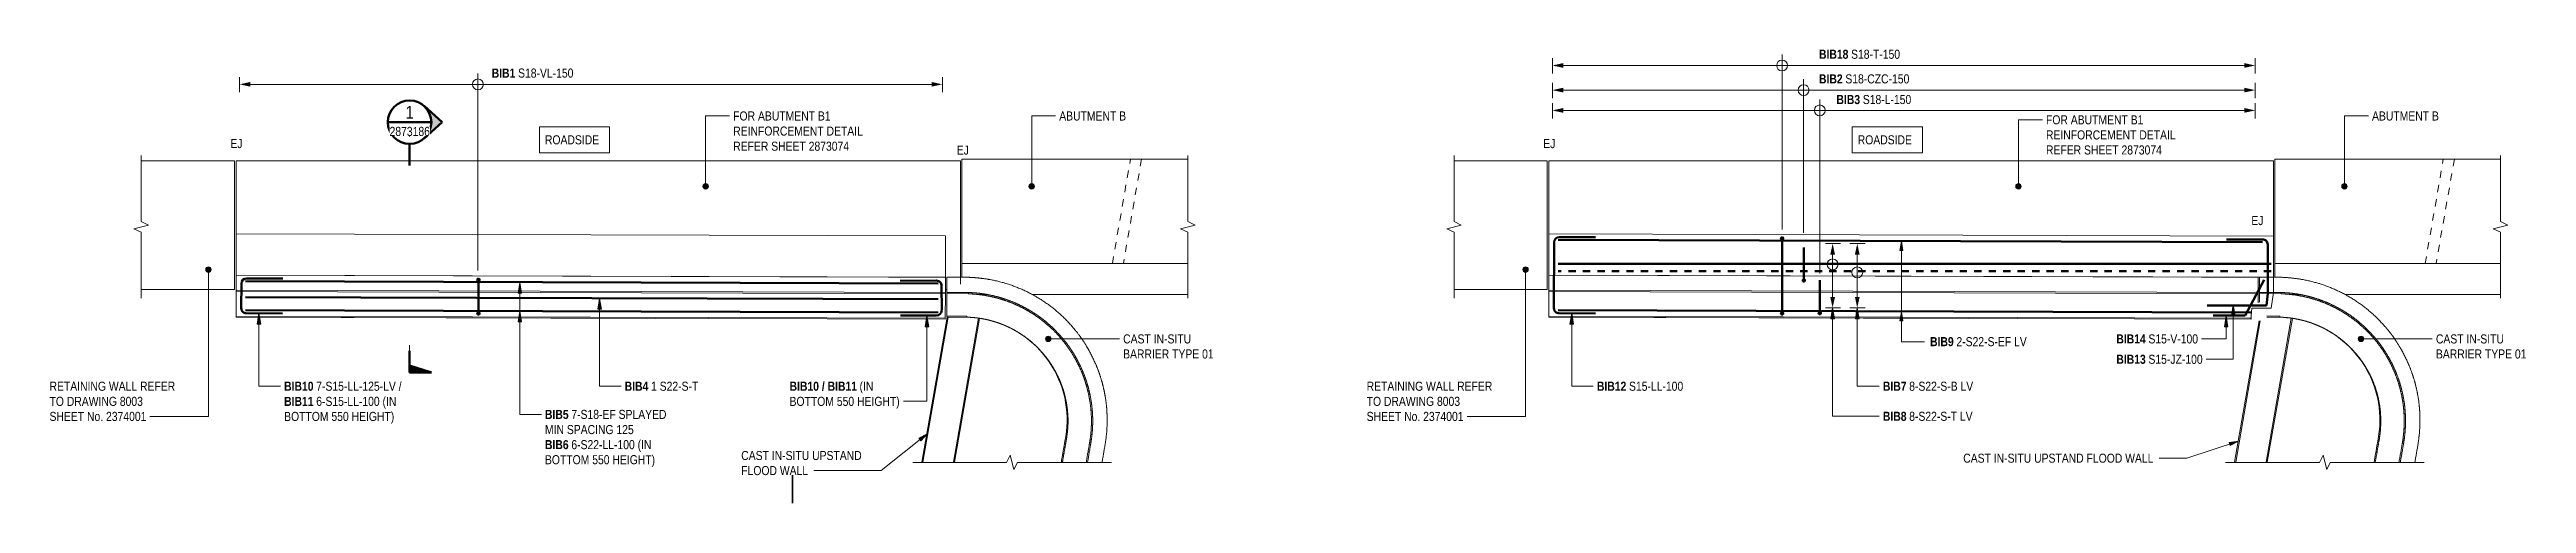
# Model space of a CAD drawing. Header units: metres. Extents: x 0 to 92, y 3 to 548.
# Drawn here: x 2.34 to 36.52, y 541.3 to 547.57 of the extents above; entities that cross this region are included whole.
import ezdxf

# ---------------------------------------------------------------- set-up
doc = ezdxf.new("R2010")
doc.units = ezdxf.units.M
doc.linetypes.add('Dot_Section Line', pattern=[0.02, 0, -0.02])
doc.linetypes.add('JacobsDash', pattern=[0.0045, 0.003, -0.0015])
for name, color, linetype, lineweight in [('A-ANNO-NOTE', 7, 'Continuous', 9), ('A-DETL', 7, 'Continuous', 13), ('A-DETL-GENF', 7, 'Continuous', 9), ('A-FLOR', 7, 'Continuous', 50), ('A-FLOR-HDLN', 7, 'JacobsDash', 18), ('A-SIGN', 7, 'Continuous', 9), ('A-WALL', 7, 'Continuous', 50), ('G-ANNO-TEXT', 7, 'Continuous', 9), ('S-BEAM', 7, 'Continuous', 50), ('S-BEAM-HDLN', 7, 'JacobsDash', 18)]:
    doc.layers.add(name, color=color, linetype=linetype, lineweight=lineweight)
doc.layers.add('G-ANNO-SYMB', color=7, linetype='Continuous', lineweight=35, true_color=0x0080ff)
doc.styles.add('Arial Narrow_2', font='ARIALN.TTF', dxfattribs={"height": 0.125})
doc.styles.add('Arial Narrow_3', font='ARIALN.TTF', dxfattribs={"height": 0.175})
doc.styles.add('Arial Narrow_B', font='ARIALNB.TTF', dxfattribs={"height": 0.125})

msp = doc.modelspace()

# ---------------------------------------------------------------- texts
at = {"layer": 'G-ANNO-TEXT', "char_height": 0.125, "attachment_point": 1, "bg_fill": 3, "box_fill_scale": 1, "bg_fill_color": 256, "bg_fill_transparency": 0}
for s, insert, style in [('BIB14 ', (30.861, 543.636), 'Arial Narrow_B'), ('RETAINING WALL REFER ', (2.335, 542.983), 'Arial Narrow_2'), ('BIB10 / BIB11', (12.549, 542.983), 'Arial Narrow_B'), ('RETAINING WALL REFER ', (20.514, 542.983), 'Arial Narrow_2')]:
    msp.add_mtext(s, dxfattribs=dict(at, insert=insert, style=style))

# ---------------------------------------------------------------- blocks, each defined once
blk = doc.blocks.new('North_Wall - North_Wall-6845343-DRG-2873186 - BARRIER TOP REINFORCEMENT PLAN _NE corner_')
at = {"layer": 'A-WALL', "color": 252, "lineweight": 13, "true_color": 0x888888}
for p, q in [((231.817, 1237.432), (233.842, 1237.609)), ((233.846, 1237.594), (231.821, 1237.417)), ((233.846, 1237.594), (233.842, 1237.609)), ((233.915, 1237.331), (233.846, 1237.594)), ((231.929, 1237.01), (233.939, 1237.186)), ((233.941, 1237.171), (231.933, 1236.995)), ((233.941, 1237.171), (231.933, 1236.995))]:
    blk.add_line(p, q, dxfattribs=at)
at = {"layer": 'A-WALL', "color": 252, "lineweight": 13, "true_color": 0x888888, "flags": 128}
for points in [[(233.939, 1237.186), (233.929, 1237.258), (233.915, 1237.331)], [(233.939, 1237.186), (233.94, 1237.178), (233.941, 1237.171)]]:
    blk.add_lwpolyline(points, dxfattribs=at)
blk = doc.blocks.new('N5S-AWS-001 SIGN3 - N5S-AWS-001 SIGN-9283896-DRG-2873186 - BARRIER TOP REINFORCEMENT PLAN _NE corner_')
at = {"layer": 'A-SIGN', "true_color": 0xc0c0c0}
for points in [[(213.602, 1202.483), (213.605, 1202.473), (213.9, 1202.551), (213.898, 1202.561)], [(213.9, 1202.551), (214.094, 1202.602), (214.091, 1202.612), (213.898, 1202.561)]]:
    blk.add_hatch(color=9, dxfattribs=at).paths.add_polyline_path(points)
at = {"layer": 'A-SIGN'}
for p, q in [((213.602, 1202.483), (213.898, 1202.561)), ((213.9, 1202.551), (213.605, 1202.473)), ((214.091, 1202.612), (213.898, 1202.561)), ((213.9, 1202.551), (214.094, 1202.602)), ((214.094, 1202.602), (214.091, 1202.612))]:
    blk.add_line(p, q, dxfattribs=at)
blk = doc.blocks.new('03_SFR_ACS_Abutment_BR08_Retaining wall CS - ABUTMENT EAST_BR8_1-7988247-DRG-2873186 - BARRIER TOP REINFORCEMENT PLAN _NE corner_')
at = {"layer": 'S-BEAM', "color": 9, "lineweight": 13, "true_color": 0xc0c0c0}
for p, q in [((-1135.842, 546.029), (-1145.823, 546.029)), ((-1135.842, 544.423), (-1135.842, 546.029)), ((-1136.052, 544.254), (-1136.032, 544.254))]:
    blk.add_line(p, q, dxfattribs=at)
at = {"layer": 'S-BEAM-HDLN', "color": 9, "lineweight": 13, "true_color": 0xc0c0c0}
for p, q in [((-1135.842, 546.029), (-1135.842, 544.254)), ((-1145.823, 544.254), (-1145.823, 544.254))]:
    blk.add_line(p, q, dxfattribs=at)
blk = doc.blocks.new('BreakLine - BreakLine-7934069-DRG-2873186 - BARRIER TOP REINFORCEMENT PLAN _NE corner_')
at = {"layer": 'A-DETL-GENF', "color": 252, "lineweight": 13, "true_color": 0x888888}
for p, q in [((0, 0), (0.86, 0)), ((1.01, 0), (1.87, 0))]:
    blk.add_line(p, q, dxfattribs=at)
blk = doc.blocks.new('T2DExtentArrowReinf2 - Extent-8065155-DRG-2873186 - BARRIER TOP REINFORCEMENT PLAN _NE corner_')
at = {"layer": 'A-DETL-GENF'}
for p, q in [((0, 0.01), (0, -0.11)), ((0.15, 0), (9.55, 0)), ((3.29, 0), (3.29, -2.569)), ((9.7, -0.11), (9.7, 0))]:
    blk.add_line(p, q, dxfattribs=at)
blk = doc.blocks.new('BreakLine - BreakLine-7993183-DRG-2873186 - BARRIER TOP REINFORCEMENT PLAN _NE corner_')
at = {"layer": 'A-DETL-GENF', "color": 252, "lineweight": 13, "true_color": 0x888888}
for p, q in [((0, 0), (1.245, 0)), ((1.395, 0), (2.64, 0))]:
    blk.add_line(p, q, dxfattribs=at)
blk = doc.blocks.new('Repeating Detail - N32-7932625-DRG-2873186 - BARRIER TOP REINFORCEMENT PLAN _NE corner_')
at = {"layer": 'A-DETL-GENF'}
blk.add_hatch(color=256, dxfattribs=at).paths.add_polyline_path([(-0.015, 0.004), (-0.014, 0.008), (-0.011, 0.011), (-0.008, 0.014), (-0.004, 0.015), (0, 0.016), (0.004, 0.015), (0.008, 0.014), (0.011, 0.011), (0.014, 0.008), (0.015, 0.004), (0.016, 0), (0.015, -0.004), (0.014, -0.008), (0.011, -0.011), (0.008, -0.014), (0.004, -0.015), (0, -0.016), (-0.004, -0.015), (-0.008, -0.014), (-0.011, -0.011), (-0.014, -0.008), (-0.015, -0.004), (-0.016, 0)])
at = {"layer": 'A-DETL-GENF', "lineweight": 50}
for start, end in [(360, 180), (180, 360)]:
    blk.add_arc((0, 0), 0.016, start, end, dxfattribs=at)
blk = doc.blocks.new('North_Wall - North_Wall-6845343-DRG-2873186 - BARRIER BOTTOM REINFORCEMENT PLAN _NE corner_')
at = {"layer": 'A-WALL', "color": 252, "lineweight": 13, "true_color": 0x888888}
for p, q in [((231.817, 1237.432), (233.791, 1237.604)), ((233.794, 1237.59), (231.821, 1237.417)), ((233.915, 1237.331), (233.867, 1237.515)), ((231.929, 1237.01), (233.939, 1237.186)), ((233.941, 1237.171), (231.933, 1236.995)), ((233.941, 1237.171), (231.933, 1236.995))]:
    blk.add_line(p, q, dxfattribs=at)
at = {"layer": 'A-WALL', "color": 252, "lineweight": 13, "true_color": 0x888888, "flags": 128}
for points in [[(233.939, 1237.186), (233.929, 1237.258), (233.915, 1237.331)], [(233.93, 1237.253), (233.93, 1237.251), (233.933, 1237.236)], [(233.939, 1237.186), (233.94, 1237.178), (233.941, 1237.171)]]:
    blk.add_lwpolyline(points, dxfattribs=at)
blk = doc.blocks.new('03_SFR_ACS_Abutment_BR08_Retaining wall CS - ABUTMENT EAST_BR8_1-7988247-DRG-2873186 - BARRIER BOTTOM REINFORCEMENT PLAN _NE corner_')
at = {"layer": 'S-BEAM', "color": 9, "lineweight": 13, "true_color": 0xc0c0c0}
for p, q in [((-1135.842, 546.029), (-1145.823, 546.029)), ((-1135.842, 544.423), (-1135.842, 546.029)), ((-1136.052, 544.254), (-1136.032, 544.254))]:
    blk.add_line(p, q, dxfattribs=at)
at = {"layer": 'S-BEAM-HDLN', "color": 9, "lineweight": 13, "true_color": 0xc0c0c0}
for p, q in [((-1135.842, 546.029), (-1135.842, 544.254)), ((-1145.823, 544.254), (-1145.823, 544.254))]:
    blk.add_line(p, q, dxfattribs=at)
blk = doc.blocks.new('BreakLine - BreakLine-7934069-DRG-2873186 - BARRIER BOTTOM REINFORCEMENT PLAN _NE corner_')
at = {"layer": 'A-DETL-GENF', "color": 252, "lineweight": 13, "true_color": 0x888888}
for p, q in [((0, 0), (0.86, 0)), ((1.01, 0), (1.87, 0))]:
    blk.add_line(p, q, dxfattribs=at)
blk = doc.blocks.new('T2DExtentArrowReinf2 - Extent-8028544-DRG-2873186 - BARRIER BOTTOM REINFORCEMENT PLAN _NE corner_')
at = {"layer": 'A-DETL-GENF'}
for p, q in [((0, 0.01), (0, -0.11)), ((0.15, 0), (9.55, 0)), ((3.171, 0), (3.171, -2.264)), ((9.7, -0.11), (9.7, 0))]:
    blk.add_line(p, q, dxfattribs=at)
blk = doc.blocks.new('BreakLine - BreakLine-7993183-DRG-2873186 - BARRIER BOTTOM REINFORCEMENT PLAN _NE corner_')
at = {"layer": 'A-DETL-GENF', "color": 252, "lineweight": 13, "true_color": 0x888888}
for p, q in [((0, 0), (1.245, 0)), ((1.395, 0), (2.64, 0))]:
    blk.add_line(p, q, dxfattribs=at)
blk = doc.blocks.new('T2DExtentArrowReinf2 - Extent-8027733-DRG-2873186 - BARRIER BOTTOM REINFORCEMENT PLAN _NE corner_')
at = {"layer": 'A-DETL-GENF'}
for p, q in [((0, 0.01), (0, -0.11)), ((0.15, 0), (0.735, 0)), ((0.885, -0.11), (0.885, 0))]:
    blk.add_line(p, q, dxfattribs=at)
blk = doc.blocks.new('T2DExtentArrowReinf2 - Extent-8027897-DRG-2873186 - BARRIER BOTTOM REINFORCEMENT PLAN _NE corner_')
at = {"layer": 'A-DETL-GENF'}
for p, q in [((0, 0.01), (0, -0.11)), ((0.15, 0), (0.735, 0)), ((0.885, -0.11), (0.885, 0))]:
    blk.add_line(p, q, dxfattribs=at)
blk = doc.blocks.new('T2DExtentArrowReinf2 - Extent-9382149-DRG-2873186 - BARRIER BOTTOM REINFORCEMENT PLAN _NE corner_')
at = {"layer": 'A-DETL-GENF'}
for p, q in [((0, 0.01), (0, -0.11)), ((0.15, 0), (9.55, 0)), ((3.468, 0), (3.468, -1.969)), ((9.7, -0.11), (9.7, 0))]:
    blk.add_line(p, q, dxfattribs=at)
blk = doc.blocks.new('T2DExtentArrowReinf2 - Extent-9382787-DRG-2873186 - BARRIER BOTTOM REINFORCEMENT PLAN _NE corner_')
at = {"layer": 'A-DETL-GENF'}
for p, q in [((0, 0.01), (0, -0.11)), ((0.15, 0), (9.55, 0)), ((3.691, 0), (3.691, -2.248)), ((9.7, -0.11), (9.7, 0))]:
    blk.add_line(p, q, dxfattribs=at)
blk = doc.blocks.new('Repeating Detail - N32-7932625-DRG-2873186 - BARRIER BOTTOM REINFORCEMENT PLAN _NE corner_')
at = {"layer": 'A-DETL-GENF'}
blk.add_hatch(color=256, dxfattribs=at).paths.add_polyline_path([(-0.015, 0.004), (-0.014, 0.008), (-0.011, 0.011), (-0.008, 0.014), (-0.004, 0.015), (0, 0.016), (0.004, 0.015), (0.008, 0.014), (0.011, 0.011), (0.014, 0.008), (0.015, 0.004), (0.016, 0), (0.015, -0.004), (0.014, -0.008), (0.011, -0.011), (0.008, -0.014), (0.004, -0.015), (0, -0.016), (-0.004, -0.015), (-0.008, -0.014), (-0.011, -0.011), (-0.014, -0.008), (-0.015, -0.004), (-0.016, 0)])
at = {"layer": 'A-DETL-GENF', "lineweight": 50}
for start, end in [(360, 180), (180, 360)]:
    blk.add_arc((0, 0), 0.016, start, end, dxfattribs=at)
blk = doc.blocks.new('Repeating Detail - N32-V1-DRG-2873186 - BARRIER BOTTOM REINFORCEMENT PLAN _NE corner_')
at = {"layer": 'A-DETL-GENF'}
blk.add_hatch(color=256, dxfattribs=at).paths.add_polyline_path([(-0.015, 0.004), (-0.014, 0.008), (-0.011, 0.011), (-0.008, 0.014), (-0.004, 0.015), (0, 0.016), (0.004, 0.015), (0.008, 0.014), (0.011, 0.011), (0.014, 0.008), (0.015, 0.004), (0.016, 0), (0.015, -0.004), (0.014, -0.008), (0.011, -0.011), (0.008, -0.014), (0.004, -0.015), (0, -0.016), (-0.004, -0.015), (-0.008, -0.014), (-0.011, -0.011), (-0.014, -0.008), (-0.015, -0.004), (-0.016, 0)])
at = {"layer": 'A-DETL-GENF', "lineweight": 50}
for start, end in [(360, 180), (180, 360)]:
    blk.add_arc((0, 0), 0.016, start, end, dxfattribs=at)
blk = doc.blocks.new('Section - sectionTail-4870194-DRG-2873186 - BARRIER TOP REINFORCEMENT PLAN _NE corner_')
at = {"layer": 'G-ANNO-SYMB', "lineweight": 9}
blk.add_hatch(color=7, dxfattribs=at).paths.add_polyline_path([(-0.006, 0.006), (-0.004, 0), (-0.006, 0)])
at = {"layer": 'G-ANNO-SYMB', "color": 7, "lineweight": 50}
for p, q in [((-0.006, 0.006), (-0.006, 0)), ((-0.004, 0), (-0.006, 0.006)), ((-0.006, 0), (-0.004, 0)), ((-0.006, 0), (0, 0))]:
    blk.add_line(p, q, dxfattribs=at)
blk = doc.blocks.new('Section - SectionHead-4898858-DRG-2873186 - BARRIER TOP REINFORCEMENT PLAN _NE corner_')
at = {"layer": 'G-ANNO-SYMB', "lineweight": 9}
h = blk.add_hatch(color=7, dxfattribs=at)
edge = h.paths.add_edge_path()
edge.add_line((-0.002, 0.009), (0.00247, 0.004))
edge.add_arc((-0.002, 0), 0.006, 41.82771, 138.17229)
edge.add_line((-0.00647, 0.004), (-0.002, 0.009))
at = {"layer": 'G-ANNO-SYMB', "color": 7, "lineweight": 50}
for p, q in [((-0.002, 0.009), (-0.00647, 0.004)), ((0.00247, 0.004), (-0.002, 0.009)), ((0.004, 0), (0.01, 0))]:
    blk.add_line(p, q, dxfattribs=at)
for start, end in [(360, 180), (180, 360)]:
    blk.add_arc((-0.002, 0), 0.006, start, end, dxfattribs=at)

# ---------------------------------------------------------------- hatches: boundary and pattern name
at = {"layer": 'A-ANNO-NOTE', "lineweight": 5}
for points in [[(23.227, 547.314), (23.227, 547.379), (23.077, 547.346)], [(32.627, 547.314), (32.777, 547.346), (32.627, 547.379)], [(5.108, 547.054), (5.108, 547.119), (4.958, 547.086)], [(14.508, 547.054), (14.658, 547.086), (14.508, 547.119)], [(23.227, 546.974), (23.227, 547.039), (23.077, 547.006)], [(32.627, 546.974), (32.777, 547.006), (32.627, 547.039)], [(23.227, 546.694), (23.227, 546.759), (23.077, 546.726)], [(32.627, 546.694), (32.777, 546.726), (32.627, 546.759)], [(26.978, 544.738), (26.945, 544.888), (26.913, 544.738)], [(27.318, 544.738), (27.285, 544.888), (27.253, 544.738)], [(26.945, 544.003), (26.978, 544.153), (26.913, 544.153), (26.915, 544.142)], [(27.285, 544.003), (27.318, 544.153), (27.253, 544.153), (27.255, 544.142)]]:
    msp.add_hatch(color=256, dxfattribs=at).paths.add_polyline_path(points)
at = {"layer": 'G-ANNO-TEXT'}
h = msp.add_hatch(color=256, dxfattribs=at)
edge = h.paths.add_edge_path()
edge.add_arc((11.391, 545.678), 0.0375, 0, 360)
h = msp.add_hatch(color=256, dxfattribs=at)
edge = h.paths.add_edge_path()
edge.add_arc((15.891, 545.678), 0.0375, 0, 360)
h = msp.add_hatch(color=256, dxfattribs=at)
edge = h.paths.add_edge_path()
edge.add_arc((29.51, 545.678), 0.0375, 0, 360)
h = msp.add_hatch(color=256, dxfattribs=at)
edge = h.paths.add_edge_path()
edge.add_arc((34.01, 545.678), 0.0375, 0, 360)
for points in [[(27.894, 544.92), (27.872, 544.795), (27.916, 544.795)], [(8.826, 544.353), (8.801, 544.203), (8.851, 544.203)], [(5.226, 543.928), (5.201, 543.778), (5.251, 543.778)], [(8.826, 543.957), (8.801, 543.807), (8.851, 543.807)], [(9.926, 544.132), (9.901, 543.982), (9.951, 543.982)], [(23.345, 543.928), (23.32, 543.778), (23.37, 543.778)], [(26.945, 544.002), (26.92, 543.852), (26.97, 543.852)], [(27.285, 544.002), (27.26, 543.852), (27.31, 543.852)], [(27.894, 543.948), (27.872, 543.823), (27.916, 543.823)], [(32.474, 544.042), (32.449, 543.892), (32.499, 543.892)], [(14.444, 543.891), (14.419, 543.741), (14.469, 543.741)], [(32.377, 543.891), (32.352, 543.741), (32.402, 543.741)], [(14.447, 542.264), (14.335, 542.203), (14.363, 542.169)], [(32.545, 542.161), (32.42, 542.143), (32.433, 542.101)]]:
    msp.add_hatch(color=256, dxfattribs=at).paths.add_polyline_path(points)
h = msp.add_hatch(color=256, dxfattribs=at)
edge = h.paths.add_edge_path()
edge.add_arc((4.528, 544.53), 0.0375, 0, 360)
h = msp.add_hatch(color=256, dxfattribs=at)
edge = h.paths.add_edge_path()
edge.add_arc((22.707, 544.53), 0.0375, 0, 360)
h = msp.add_hatch(color=256, dxfattribs=at)
edge = h.paths.add_edge_path()
edge.add_arc((16.119, 543.574), 0.0375, 0, 360)
h = msp.add_hatch(color=256, dxfattribs=at)
edge = h.paths.add_edge_path()
edge.add_arc((34.238, 543.574), 0.0375, 0, 360)

# ---------------------------------------------------------------- linework, layer by layer
at = {"layer": 'A-ANNO-NOTE'}
for p, q in [((23.077, 547.446), (23.077, 547.246)), ((23.227, 547.346), (23.277, 547.346)), ((26.248, 547.347), (26.248, 547.497)), ((32.627, 547.346), (32.577, 547.346)), ((32.777, 547.246), (32.777, 547.446)), ((4.958, 547.186), (4.958, 546.986)), ((5.108, 547.086), (5.158, 547.086)), ((8.248, 547.087), (8.248, 547.237)), ((14.508, 547.086), (14.458, 547.086)), ((14.658, 546.986), (14.658, 547.186)), ((23.077, 547.106), (23.077, 546.906)), ((23.227, 547.006), (23.277, 547.006)), ((26.545, 547.007), (26.545, 547.157)), ((32.627, 547.006), (32.577, 547.006)), ((32.777, 546.906), (32.777, 547.106)), ((23.077, 546.826), (23.077, 546.626)), ((23.227, 546.726), (23.277, 546.726)), ((26.768, 546.727), (26.768, 546.877)), ((32.627, 546.726), (32.577, 546.726)), ((32.777, 546.626), (32.777, 546.826)), ((27.045, 544.888), (26.845, 544.888)), ((26.945, 544.738), (26.945, 544.688)), ((27.385, 544.888), (27.185, 544.888)), ((27.285, 544.738), (27.285, 544.688)), ((26.845, 544.003), (27.045, 544.003)), ((26.945, 544.153), (26.945, 544.203)), ((27.185, 544.003), (27.385, 544.003)), ((27.285, 544.153), (27.285, 544.203))]:
    msp.add_line(p, q, dxfattribs=at)
at = {"layer": 'A-ANNO-NOTE', "color": 252, "lineweight": 13, "true_color": 0x888888}
for p, q in [((3.6, 546.054), (3.6, 546.104)), ((18.045, 546.054), (18.045, 546.104)), ((21.72, 546.054), (21.72, 546.104)), ((36.164, 546.054), (36.164, 546.104)), ((3.5, 545.094), (3.7, 545.144)), ((3.6, 545.044), (3.5, 545.094)), ((3.6, 545.194), (3.7, 545.144)), ((18.145, 545.144), (17.945, 545.094)), ((18.045, 545.044), (17.945, 545.094)), ((18.045, 545.194), (18.145, 545.144)), ((21.62, 545.094), (21.82, 545.144)), ((21.72, 545.044), (21.62, 545.094)), ((21.72, 545.194), (21.82, 545.144)), ((36.264, 545.144), (36.064, 545.094)), ((36.164, 545.044), (36.064, 545.094)), ((36.164, 545.194), (36.264, 545.144)), ((3.6, 544.184), (3.6, 544.134)), ((18.045, 544.184), (18.045, 544.134)), ((21.72, 544.184), (21.72, 544.134)), ((36.164, 544.184), (36.164, 544.134)), ((14.3, 541.87), (14.25, 541.87)), ((15.545, 541.87), (15.595, 541.97)), ((15.645, 541.77), (15.595, 541.97)), ((15.695, 541.87), (15.645, 541.77)), ((16.94, 541.87), (16.99, 541.87)), ((32.419, 541.87), (32.369, 541.87)), ((33.664, 541.87), (33.714, 541.97)), ((33.764, 541.77), (33.714, 541.97)), ((33.814, 541.87), (33.764, 541.77)), ((35.059, 541.87), (35.109, 541.87))]:
    msp.add_line(p, q, dxfattribs=at)
at = {"layer": 'A-ANNO-NOTE'}
for centre in [(26.248, 547.346), (26.248, 547.346), (8.248, 547.086), (8.248, 547.086), (26.545, 547.006), (26.545, 547.006), (26.768, 546.726), (26.768, 546.726), (26.945, 544.601), (27.285, 544.491)]:
    msp.add_circle(centre, 0.075, dxfattribs=at)
at = {"layer": 'A-DETL', "color": 8, "true_color": 0x808080}
for p, q in [((4.888, 546.029), (3.6, 546.029)), ((4.888, 546.029), (4.888, 544.254)), ((4.91, 544.454), (4.91, 546.029)), ((4.928, 546.029), (4.91, 546.029)), ((23.007, 546.029), (21.72, 546.029)), ((23.007, 546.029), (23.007, 544.254)), ((23.047, 546.029), (23.029, 546.029)), ((23.029, 545.023), (23.029, 546.029)), ((14.7, 544.994), (4.91, 545.023)), ((14.7, 544.424), (14.7, 544.994)), ((4.888, 544.254), (3.6, 544.254)), ((23.007, 544.254), (21.72, 544.254))]:
    msp.add_line(p, q, dxfattribs=at)
at = {"layer": 'A-DETL'}
for p, q in [((33.029, 544.993), (23.029, 545.023)), ((23.029, 544.454), (23.029, 545.023)), ((33.029, 544.213), (33.029, 544.993)), ((4.91, 544.454), (14.7, 544.424)), ((23.029, 544.454), (33.029, 544.423))]:
    msp.add_line(p, q, dxfattribs=at)
at = {"layer": 'A-DETL', "lineweight": 50}
for p, q in [((32.88, 544.909), (23.159, 544.939)), ((23.672, 544.975), (23.172, 544.977)), ((26.248, 544.944), (26.248, 543.941)), ((32.38, 544.945), (32.88, 544.947)), ((23.102, 544.907), (23.099, 543.998)), ((32.999, 544.609), (23.159, 544.609)), ((26.548, 544.38), (26.548, 544.834)), ((32.95, 544.877), (32.95, 544.201)), ((4.983, 544.337), (4.981, 543.998)), ((14.6, 544.34), (5.04, 544.369)), ((5.553, 544.405), (5.053, 544.407)), ((8.254, 544.374), (8.254, 543.941)), ((14.077, 544.375), (14.577, 544.377)), ((14.648, 544.307), (14.649, 543.968)), ((26.768, 543.929), (26.768, 544.383)), ((32.639, 543.895), (32.902, 544.39)), ((14.6, 544.12), (5.04, 544.149)), ((14.6, 543.94), (5.04, 543.969)), ((5.051, 543.927), (5.551, 543.925)), ((32.719, 543.94), (23.159, 543.969)), ((23.168, 543.927), (23.671, 543.925)), ((32.935, 544.036), (32.115, 544.036)), ((32.95, 544.201), (32.935, 544.036)), ((14.579, 543.897), (14.079, 543.895)), ((32.639, 543.895), (32.199, 543.895))]:
    msp.add_line(p, q, dxfattribs=at)
at = {"layer": 'A-DETL', "color": 8, "linetype": 'JacobsDash', "lineweight": 18, "true_color": 0x808080}
for p, q in [((14.928, 544.614), (18.045, 544.614)), ((33.048, 544.614), (36.164, 544.614))]:
    msp.add_line(p, q, dxfattribs=at)
at = {"layer": 'A-DETL', "linetype": 'JacobsDash', "lineweight": 50}
msp.add_line((32.999, 544.509), (23.159, 544.509), dxfattribs=at)
at = {"layer": 'A-DETL', "lineweight": 18}
for p, q in [((32.717, 543.844), (32.731, 543.997)), ((32.996, 543.997), (32.731, 543.997)), ((33.029, 544.213), (32.996, 543.997))]:
    msp.add_line(p, q, dxfattribs=at)
at = {"layer": 'A-DETL', "lineweight": 50}
for centre, start, end in [((23.172, 544.907), 89.7765, 179.7765), ((32.88, 544.877), 0.2235, 90.2235), ((5.053, 544.337), 89.7765, 179.7765), ((14.578, 544.307), 0.2235, 90.2235), ((5.051, 543.997), 179.7765, 269.7765), ((14.579, 543.967), 270.2235, 0.2235), ((23.169, 543.997), 179.7765, 269.7765)]:
    msp.add_arc(centre, 0.07, start, end, dxfattribs=at)
at = {"layer": 'A-DETL-GENF'}
for p, q in [((26.248, 544.96), (26.268, 544.956)), ((8.254, 544.39), (8.273, 544.386)), ((26.548, 544.38), (26.568, 544.376)), ((8.254, 543.925), (8.273, 543.921)), ((26.248, 543.925), (26.268, 543.921)), ((26.768, 543.929), (26.788, 543.925))]:
    msp.add_line(p, q, dxfattribs=at)
at = {"layer": 'A-FLOR', "lineweight": 13}
for p, q in [((4.91, 544.454), (13.915, 544.426)), ((13.915, 544.426), (13.934, 544.426)), ((13.934, 544.426), (14.7, 544.424)), ((23.029, 544.454), (32.035, 544.426)), ((32.035, 544.426), (32.053, 544.426)), ((32.053, 544.426), (32.819, 544.424)), ((14.699, 544.215), (4.91, 544.246)), ((4.91, 544.228), (4.91, 544.246)), ((14.699, 544.197), (4.91, 544.228)), ((14.699, 544.215), (14.699, 544.197)), ((32.818, 544.215), (23.029, 544.246)), ((23.029, 544.228), (23.029, 544.246)), ((32.818, 544.197), (23.029, 544.228)), ((32.818, 544.215), (32.818, 544.197)), ((14.698, 543.859), (4.91, 543.889)), ((4.91, 543.874), (4.91, 543.889)), ((4.91, 543.874), (4.91, 543.873)), ((14.698, 543.844), (4.91, 543.874)), ((10.703, 543.856), (4.91, 543.873)), ((14.698, 543.859), (14.698, 543.844)), ((32.727, 543.859), (23.029, 543.889)), ((23.029, 543.874), (23.029, 543.889)), ((23.029, 543.874), (23.029, 543.873)), ((32.726, 543.844), (23.029, 543.874)), ((28.822, 543.856), (23.029, 543.873))]:
    msp.add_line(p, q, dxfattribs=at)
at = {"layer": 'A-FLOR', "color": 252, "lineweight": 13, "true_color": 0x888888}
for p, q in [((14.72, 544.424), (14.719, 544.215)), ((15.032, 544.423), (14.72, 544.424)), ((15.033, 544.423), (15.033, 544.423)), ((15.533, 544.339), (15.532, 544.339)), ((32.839, 544.424), (32.838, 544.215)), ((33.151, 544.423), (32.839, 544.424)), ((33.152, 544.423), (33.152, 544.423)), ((33.652, 544.339), (33.652, 544.339)), ((14.719, 544.198), (14.718, 543.89)), ((14.719, 544.215), (15.018, 544.215)), ((14.719, 544.198), (14.719, 544.215)), ((15.018, 544.197), (14.719, 544.198)), ((15.017, 544.197), (15.018, 544.215)), ((15.018, 544.215), (15.019, 544.215)), ((15.019, 544.215), (15.018, 544.197)), ((15.02, 544.214), (15.019, 544.197)), ((32.838, 544.215), (33.137, 544.215)), ((32.838, 544.198), (32.838, 544.215)), ((32.838, 544.198), (32.838, 544.082)), ((33.137, 544.197), (32.838, 544.198)), ((33.136, 544.197), (33.137, 544.215)), ((33.137, 544.215), (33.138, 544.215)), ((33.138, 544.215), (33.137, 544.197)), ((33.139, 544.214), (33.138, 544.197)), ((14.718, 543.89), (14.997, 543.889)), ((14.718, 543.875), (14.718, 543.89)), ((14.718, 543.875), (14.718, 543.875)), ((14.867, 543.874), (14.718, 543.875)), ((14.997, 543.874), (14.718, 543.875)), ((14.867, 543.874), (14.867, 543.874)), ((14.867, 543.874), (14.997, 543.874)), ((14.996, 543.874), (14.997, 543.889)), ((14.997, 543.878), (14.997, 543.874)), ((15.067, 543.869), (15.125, 543.864)), ((15.142, 543.862), (15.194, 543.855)), ((15.227, 543.848), (15.256, 543.843)), ((15.267, 543.84), (15.315, 543.829)), ((32.939, 543.89), (33.116, 543.889)), ((32.986, 543.874), (32.939, 543.875)), ((33.116, 543.874), (32.939, 543.875)), ((32.986, 543.874), (32.986, 543.874)), ((32.986, 543.874), (33.116, 543.874)), ((33.115, 543.874), (33.116, 543.889)), ((33.116, 543.878), (33.116, 543.874)), ((33.187, 543.869), (33.245, 543.864)), ((33.261, 543.862), (33.313, 543.855)), ((33.347, 543.848), (33.376, 543.843)), ((33.387, 543.84), (33.434, 543.829))]:
    msp.add_line(p, q, dxfattribs=at)
at = {"layer": 'A-FLOR', "lineweight": 13, "flags": 128}
for points in [[(4.91, 544.246), (4.91, 544.269), (4.91, 544.292), (4.91, 544.315), (4.91, 544.338), (4.91, 544.361), (4.91, 544.384), (4.91, 544.407), (4.91, 544.43), (4.91, 544.454)], [(14.7, 544.424), (14.7, 544.401), (14.7, 544.377), (14.7, 544.354), (14.7, 544.331), (14.699, 544.308), (14.699, 544.285), (14.699, 544.261), (14.699, 544.238), (14.699, 544.215)], [(23.029, 544.246), (23.029, 544.269), (23.029, 544.292), (23.029, 544.315), (23.029, 544.338), (23.029, 544.361), (23.029, 544.384), (23.029, 544.407), (23.029, 544.43), (23.029, 544.454)], [(32.819, 544.424), (32.819, 544.401), (32.819, 544.377), (32.819, 544.354), (32.819, 544.331), (32.819, 544.308), (32.819, 544.285), (32.819, 544.261), (32.818, 544.238), (32.818, 544.215)], [(4.91, 543.889), (4.91, 543.957), (4.91, 544.025), (4.91, 544.092), (4.91, 544.16), (4.91, 544.228)], [(14.699, 544.197), (14.699, 544.129), (14.699, 544.062), (14.698, 543.994), (14.698, 543.926), (14.698, 543.859)], [(23.029, 543.889), (23.029, 543.957), (23.029, 544.025), (23.029, 544.092), (23.029, 544.16), (23.029, 544.228)], [(32.818, 544.197), (32.818, 544.129), (32.818, 544.069)], [(4.91, 543.873), (4.91, 543.874), (4.91, 543.874), (4.91, 543.874), (4.91, 543.874), (4.91, 543.874), (4.91, 543.874), (4.91, 543.874), (4.91, 543.874), (4.91, 543.874)], [(23.029, 543.873), (23.029, 543.874), (23.029, 543.874), (23.029, 543.874), (23.029, 543.874), (23.029, 543.874), (23.029, 543.874), (23.029, 543.874), (23.029, 543.874), (23.029, 543.874)]]:
    msp.add_lwpolyline(points, dxfattribs=at)
at = {"layer": 'A-FLOR', "color": 252, "lineweight": 13, "true_color": 0x888888, "flags": 128}
for points in [[(15.397, 543.805), (15.457, 543.784), (15.517, 543.76), (15.581, 543.731), (15.643, 543.699), (15.698, 543.667), (15.752, 543.633), (15.809, 543.593), (15.865, 543.549), (15.915, 543.505), (15.96, 543.462), (16.007, 543.413), (16.054, 543.36), (16.094, 543.308), (16.132, 543.255), (16.17, 543.198), (16.204, 543.139), (16.235, 543.08), (16.263, 543.018), (16.288, 542.956), (16.31, 542.892), (16.33, 542.828), (16.346, 542.763), (16.358, 542.697), (16.368, 542.63), (16.375, 542.564), (16.379, 542.494), (16.379, 542.43), (16.376, 542.364), (16.37, 542.297), (16.361, 542.228), (16.35, 542.163), (16.339, 542.097), (16.327, 542.03), (16.316, 541.964), (16.304, 541.898), (16.3, 541.871)], [(33.516, 543.805), (33.576, 543.784), (33.636, 543.76), (33.7, 543.731), (33.763, 543.699), (33.818, 543.667), (33.871, 543.633), (33.928, 543.593), (33.984, 543.549), (34.034, 543.505), (34.079, 543.462), (34.127, 543.413), (34.173, 543.36), (34.214, 543.308), (34.252, 543.255), (34.289, 543.198), (34.323, 543.139), (34.354, 543.08), (34.382, 543.018), (34.407, 542.956), (34.43, 542.892), (34.449, 542.828), (34.465, 542.763), (34.478, 542.697), (34.488, 542.63), (34.495, 542.564), (34.498, 542.494), (34.498, 542.43), (34.496, 542.364), (34.49, 542.297), (34.481, 542.228), (34.47, 542.163), (34.458, 542.097), (34.447, 542.03), (34.435, 541.964), (34.424, 541.898), (34.419, 541.871)]]:
    msp.add_lwpolyline(points, dxfattribs=at)
at = {"layer": 'A-FLOR', "color": 252, "lineweight": 13, "true_color": 0x888888}
for points, knots in [([(15.533, 544.339), (15.525, 544.341), (15.508, 544.346), (15.482, 544.354), (15.452, 544.361), (15.423, 544.369), (15.393, 544.376), (15.364, 544.382), (15.334, 544.388), (15.309, 544.393), (15.289, 544.396), (15.274, 544.399), (15.259, 544.401), (15.245, 544.403), (15.23, 544.405), (15.214, 544.407), (15.199, 544.409), (15.185, 544.411), (15.171, 544.412), (15.156, 544.414), (15.142, 544.415), (15.126, 544.417), (15.111, 544.418), (15.1, 544.419), (15.09, 544.419), (15.083, 544.42), (15.077, 544.42), (15.071, 544.42), (15.066, 544.421), (15.061, 544.421), (15.054, 544.422), (15.044, 544.422), (15.037, 544.423), (15.033, 544.423)], [0.8690842, 0.8690842, 0.8690842, 0.8690842, 0.875, 0.8828125, 0.890625, 0.8984375, 0.90625, 0.9140625, 0.921875, 0.9296875, 0.9335938, 0.9375, 0.9414062, 0.9453125, 0.9492188, 0.953125, 0.9570312, 0.9609375, 0.9648438, 0.96875, 0.9726562, 0.9765625, 0.9804688, 0.984375, 0.9863281, 0.9882812, 0.9902344, 0.9921875, 0.9931641, 0.9941406, 0.9960938, 0.9980469, 0.999911, 0.999911, 0.999911, 0.999911]), ([(16.862, 541.87), (16.862, 541.871), (16.863, 541.881), (16.867, 541.901), (16.872, 541.931), (16.878, 541.962), (16.883, 541.992), (16.888, 542.022), (16.893, 542.052), (16.898, 542.082), (16.904, 542.112), (16.908, 542.137), (16.911, 542.157), (16.913, 542.177), (16.916, 542.198), (16.919, 542.22), (16.921, 542.241), (16.924, 542.269), (16.927, 542.298), (16.928, 542.322), (16.929, 542.34), (16.93, 542.357), (16.931, 542.374), (16.932, 542.389), (16.932, 542.4), (16.932, 542.408), (16.932, 542.416), (16.932, 542.423), (16.932, 542.43), (16.932, 542.437), (16.932, 542.445), (16.932, 542.452), (16.932, 542.457), (16.932, 542.461), (16.932, 542.466), (16.932, 542.472), (16.932, 542.478), (16.932, 542.484), (16.932, 542.492), (16.932, 542.501), (16.932, 542.512), (16.931, 542.522), (16.931, 542.533), (16.93, 542.542), (16.93, 542.554), (16.929, 542.567), (16.928, 542.579), (16.928, 542.589), (16.927, 542.596), (16.927, 542.604), (16.926, 542.611), (16.926, 542.619), (16.925, 542.629), (16.924, 542.641), (16.922, 542.656), (16.92, 542.671), (16.918, 542.686), (16.917, 542.702), (16.914, 542.722), (16.911, 542.746), (16.907, 542.771), (16.903, 542.791), (16.9, 542.806), (16.897, 542.821), (16.895, 542.835), (16.892, 542.849), (16.889, 542.864), (16.886, 542.878), (16.883, 542.889), (16.88, 542.901), (16.877, 542.917), (16.873, 542.932), (16.87, 542.944), (16.867, 542.955), (16.865, 542.966), (16.862, 542.977), (16.859, 542.988), (16.855, 542.999), (16.85, 543.015), (16.845, 543.032), (16.84, 543.047), (16.837, 543.059), (16.833, 543.071), (16.829, 543.082), (16.825, 543.095), (16.82, 543.109), (16.814, 543.125), (16.808, 543.14), (16.803, 543.155), (16.797, 543.171), (16.791, 543.185), (16.786, 543.199), (16.78, 543.212), (16.774, 543.226), (16.766, 543.245), (16.755, 543.268), (16.743, 543.296), (16.73, 543.323), (16.716, 543.35), (16.702, 543.377), (16.69, 543.399), (16.68, 543.417), (16.671, 543.434), (16.661, 543.451), (16.65, 543.468), (16.642, 543.482), (16.633, 543.497), (16.624, 543.512), (16.614, 543.527), (16.604, 543.542), (16.594, 543.556), (16.586, 543.569), (16.578, 543.579), (16.572, 543.588), (16.566, 543.596), (16.561, 543.605), (16.555, 543.613), (16.549, 543.62), (16.543, 543.629), (16.534, 543.641), (16.523, 543.655), (16.512, 543.669), (16.502, 543.682), (16.493, 543.693), (16.485, 543.703), (16.479, 543.71), (16.474, 543.716), (16.469, 543.722), (16.463, 543.729), (16.454, 543.739), (16.441, 543.754), (16.424, 543.773), (16.404, 543.796), (16.383, 543.817), (16.362, 543.839), (16.34, 543.861), (16.319, 543.882), (16.297, 543.902), (16.274, 543.923), (16.251, 543.943), (16.228, 543.963), (16.205, 543.982), (16.181, 544.001), (16.157, 544.02), (16.133, 544.038), (16.108, 544.055), (16.083, 544.073), (16.058, 544.09), (16.033, 544.107), (16.008, 544.123), (15.981, 544.139), (15.955, 544.155), (15.929, 544.17), (15.903, 544.184), (15.876, 544.198), (15.849, 544.213), (15.822, 544.226), (15.795, 544.239), (15.767, 544.251), (15.739, 544.264), (15.711, 544.275), (15.683, 544.287), (15.654, 544.298), (15.626, 544.308), (15.598, 544.318), (15.569, 544.327), (15.547, 544.334), (15.535, 544.338), (15.533, 544.339)], [0.0700543, 0.0700543, 0.0700543, 0.0700543, 0.0703125, 0.078125, 0.0859375, 0.09375, 0.1015625, 0.109375, 0.1171875, 0.125, 0.1328125, 0.140625, 0.1445312, 0.1484375, 0.15625, 0.1601562, 0.1640625, 0.171875, 0.1796875, 0.1835938, 0.1875, 0.1914062, 0.1953125, 0.1992188, 0.2011719, 0.203125, 0.2050781, 0.2070312, 0.2089844, 0.2109375, 0.2148438, 0.21875, 0.2207031, 0.2226562, 0.2265625, 0.2285156, 0.2304688, 0.2324219, 0.234375, 0.2363281, 0.2382812, 0.2402344, 0.2421875, 0.2441406, 0.2460938, 0.25, 0.2539062, 0.2558594, 0.2578125, 0.2597656, 0.2617188, 0.2636719, 0.265625, 0.2695312, 0.2734375, 0.2773438, 0.28125, 0.2851562, 0.2890625, 0.296875, 0.3046875, 0.3085938, 0.3125, 0.3164062, 0.3203125, 0.3242188, 0.328125, 0.3320312, 0.3339844, 0.3359375, 0.3398438, 0.34375, 0.3476562, 0.3515625, 0.3554688, 0.359375, 0.3613281, 0.3632812, 0.3671875, 0.3710938, 0.375, 0.3789062, 0.3828125, 0.3867188, 0.390625, 0.3945312, 0.3984375, 0.4023438, 0.40625, 0.4101562, 0.4140625, 0.4179688, 0.421875, 0.4257812, 0.4296875, 0.4375, 0.4453125, 0.453125, 0.4609375, 0.46875, 0.4765625, 0.4804688, 0.484375, 0.4921875, 0.4960938, 0.5, 0.5039062, 0.5078125, 0.5117188, 0.515625, 0.5195312, 0.5234375, 0.5273438, 0.53125, 0.5351562, 0.5390625, 0.5429688, 0.5449219, 0.546875, 0.5507812, 0.5546875, 0.5585938, 0.5625, 0.5664062, 0.5703125, 0.5722656, 0.5742188, 0.5761719, 0.578125, 0.5820312, 0.5859375, 0.59375, 0.6015625, 0.609375, 0.6171875, 0.625, 0.6328125, 0.640625, 0.6484375, 0.65625, 0.6640625, 0.671875, 0.6796875, 0.6875, 0.6953125, 0.703125, 0.7109375, 0.71875, 0.7265625, 0.734375, 0.7421875, 0.75, 0.7578125, 0.765625, 0.7734375, 0.78125, 0.7890625, 0.796875, 0.8046875, 0.8125, 0.8203125, 0.828125, 0.8359375, 0.84375, 0.8515625, 0.859375, 0.8671875, 0.8690185, 0.8690185, 0.8690185, 0.8690185]), ([(33.652, 544.339), (33.645, 544.341), (33.628, 544.346), (33.601, 544.354), (33.572, 544.361), (33.542, 544.369), (33.513, 544.376), (33.483, 544.382), (33.453, 544.388), (33.428, 544.393), (33.408, 544.396), (33.393, 544.399), (33.379, 544.401), (33.364, 544.403), (33.349, 544.405), (33.334, 544.407), (33.319, 544.409), (33.304, 544.411), (33.29, 544.412), (33.276, 544.414), (33.261, 544.415), (33.246, 544.417), (33.231, 544.418), (33.219, 544.419), (33.21, 544.419), (33.203, 544.42), (33.196, 544.42), (33.191, 544.42), (33.186, 544.421), (33.181, 544.421), (33.174, 544.422), (33.164, 544.422), (33.156, 544.423), (33.152, 544.423)], [0.8690842, 0.8690842, 0.8690842, 0.8690842, 0.875, 0.8828125, 0.890625, 0.8984375, 0.90625, 0.9140625, 0.921875, 0.9296875, 0.9335938, 0.9375, 0.9414062, 0.9453125, 0.9492188, 0.953125, 0.9570312, 0.9609375, 0.9648438, 0.96875, 0.9726562, 0.9765625, 0.9804688, 0.984375, 0.9863281, 0.9882812, 0.9902344, 0.9921875, 0.9931641, 0.9941406, 0.9960938, 0.9980469, 0.999911, 0.999911, 0.999911, 0.999911]), ([(34.981, 541.87), (34.981, 541.871), (34.983, 541.881), (34.986, 541.901), (34.992, 541.931), (34.997, 541.962), (35.002, 541.992), (35.007, 542.022), (35.013, 542.052), (35.018, 542.082), (35.023, 542.112), (35.027, 542.137), (35.03, 542.157), (35.033, 542.177), (35.035, 542.198), (35.038, 542.22), (35.041, 542.241), (35.044, 542.269), (35.046, 542.298), (35.047, 542.322), (35.048, 542.34), (35.05, 542.357), (35.05, 542.374), (35.051, 542.389), (35.051, 542.4), (35.051, 542.408), (35.052, 542.416), (35.052, 542.423), (35.052, 542.43), (35.052, 542.437), (35.052, 542.445), (35.052, 542.452), (35.052, 542.457), (35.052, 542.461), (35.052, 542.466), (35.052, 542.472), (35.052, 542.478), (35.052, 542.484), (35.052, 542.492), (35.052, 542.501), (35.051, 542.512), (35.051, 542.522), (35.05, 542.533), (35.05, 542.542), (35.049, 542.554), (35.048, 542.567), (35.048, 542.579), (35.047, 542.589), (35.047, 542.596), (35.046, 542.604), (35.045, 542.611), (35.045, 542.619), (35.044, 542.629), (35.043, 542.641), (35.041, 542.656), (35.039, 542.671), (35.038, 542.686), (35.036, 542.702), (35.033, 542.722), (35.03, 542.746), (35.026, 542.771), (35.022, 542.791), (35.02, 542.806), (35.017, 542.821), (35.014, 542.835), (35.011, 542.849), (35.008, 542.864), (35.005, 542.878), (35.003, 542.889), (35, 542.901), (34.996, 542.917), (34.992, 542.932), (34.989, 542.944), (34.987, 542.955), (34.984, 542.966), (34.981, 542.977), (34.978, 542.988), (34.974, 542.999), (34.97, 543.015), (34.964, 543.032), (34.96, 543.047), (34.956, 543.059), (34.952, 543.071), (34.949, 543.082), (34.944, 543.095), (34.939, 543.109), (34.933, 543.125), (34.928, 543.14), (34.922, 543.155), (34.916, 543.171), (34.911, 543.185), (34.905, 543.199), (34.899, 543.212), (34.893, 543.226), (34.885, 543.245), (34.875, 543.268), (34.862, 543.296), (34.849, 543.323), (34.835, 543.35), (34.821, 543.377), (34.809, 543.399), (34.8, 543.417), (34.79, 543.434), (34.78, 543.451), (34.77, 543.468), (34.761, 543.482), (34.752, 543.497), (34.743, 543.512), (34.733, 543.527), (34.723, 543.542), (34.713, 543.556), (34.705, 543.569), (34.698, 543.579), (34.692, 543.588), (34.686, 543.596), (34.68, 543.605), (34.674, 543.613), (34.669, 543.62), (34.662, 543.629), (34.653, 543.641), (34.642, 543.655), (34.631, 543.669), (34.621, 543.682), (34.612, 543.693), (34.605, 543.703), (34.598, 543.71), (34.594, 543.716), (34.589, 543.722), (34.582, 543.729), (34.574, 543.739), (34.56, 543.754), (34.543, 543.773), (34.523, 543.796), (34.503, 543.817), (34.481, 543.839), (34.459, 543.861), (34.438, 543.882), (34.416, 543.902), (34.393, 543.923), (34.37, 543.943), (34.347, 543.963), (34.324, 543.982), (34.3, 544.001), (34.276, 544.02), (34.252, 544.038), (34.228, 544.055), (34.203, 544.073), (34.177, 544.09), (34.153, 544.107), (34.127, 544.123), (34.101, 544.139), (34.075, 544.155), (34.049, 544.17), (34.022, 544.184), (33.995, 544.198), (33.968, 544.213), (33.941, 544.226), (33.914, 544.239), (33.886, 544.251), (33.858, 544.264), (33.831, 544.275), (33.803, 544.287), (33.774, 544.298), (33.745, 544.308), (33.717, 544.318), (33.688, 544.327), (33.667, 544.334), (33.655, 544.338), (33.652, 544.339)], [0.0700543, 0.0700543, 0.0700543, 0.0700543, 0.0703125, 0.078125, 0.0859375, 0.09375, 0.1015625, 0.109375, 0.1171875, 0.125, 0.1328125, 0.140625, 0.1445312, 0.1484375, 0.15625, 0.1601562, 0.1640625, 0.171875, 0.1796875, 0.1835938, 0.1875, 0.1914062, 0.1953125, 0.1992188, 0.2011719, 0.203125, 0.2050781, 0.2070312, 0.2089844, 0.2109375, 0.2148438, 0.21875, 0.2207031, 0.2226562, 0.2265625, 0.2285156, 0.2304688, 0.2324219, 0.234375, 0.2363281, 0.2382812, 0.2402344, 0.2421875, 0.2441406, 0.2460938, 0.25, 0.2539062, 0.2558594, 0.2578125, 0.2597656, 0.2617188, 0.2636719, 0.265625, 0.2695312, 0.2734375, 0.2773438, 0.28125, 0.2851562, 0.2890625, 0.296875, 0.3046875, 0.3085938, 0.3125, 0.3164062, 0.3203125, 0.3242188, 0.328125, 0.3320312, 0.3339844, 0.3359375, 0.3398438, 0.34375, 0.3476562, 0.3515625, 0.3554688, 0.359375, 0.3613281, 0.3632812, 0.3671875, 0.3710938, 0.375, 0.3789062, 0.3828125, 0.3867188, 0.390625, 0.3945312, 0.3984375, 0.4023438, 0.40625, 0.4101562, 0.4140625, 0.4179688, 0.421875, 0.4257812, 0.4296875, 0.4375, 0.4453125, 0.453125, 0.4609375, 0.46875, 0.4765625, 0.4804688, 0.484375, 0.4921875, 0.4960938, 0.5, 0.5039062, 0.5078125, 0.5117188, 0.515625, 0.5195312, 0.5234375, 0.5273438, 0.53125, 0.5351562, 0.5390625, 0.5429688, 0.5449219, 0.546875, 0.5507812, 0.5546875, 0.5585938, 0.5625, 0.5664062, 0.5703125, 0.5722656, 0.5742188, 0.5761719, 0.578125, 0.5820312, 0.5859375, 0.59375, 0.6015625, 0.609375, 0.6171875, 0.625, 0.6328125, 0.640625, 0.6484375, 0.65625, 0.6640625, 0.671875, 0.6796875, 0.6875, 0.6953125, 0.703125, 0.7109375, 0.71875, 0.7265625, 0.734375, 0.7421875, 0.75, 0.7578125, 0.765625, 0.7734375, 0.78125, 0.7890625, 0.796875, 0.8046875, 0.8125, 0.8203125, 0.828125, 0.8359375, 0.84375, 0.8515625, 0.859375, 0.8671875, 0.8690185, 0.8690185, 0.8690185, 0.8690185]), ([(15.134, 544.188), (15.134, 544.188), (15.131, 544.188), (15.127, 544.189), (15.118, 544.19), (15.108, 544.191), (15.094, 544.192), (15.083, 544.192), (15.074, 544.193), (15.067, 544.193), (15.061, 544.194), (15.055, 544.194), (15.05, 544.194), (15.045, 544.195), (15.038, 544.195), (15.028, 544.196), (15.021, 544.196), (15.018, 544.197)], [0.96832579, 0.96832579, 0.96832579, 0.96832579, 0.96875, 0.97070312, 0.97265625, 0.9765625, 0.98046875, 0.984375, 0.98632812, 0.98828125, 0.99023438, 0.9921875, 0.99316406, 0.99414062, 0.99609375, 0.99804688, 0.99983963, 0.99983963, 0.99983963, 0.99983963]), ([(15.019, 544.215), (15.022, 544.214), (15.03, 544.214), (15.04, 544.213), (15.047, 544.213), (15.052, 544.212), (15.056, 544.212), (15.062, 544.212), (15.068, 544.211), (15.075, 544.211), (15.084, 544.21), (15.095, 544.209), (15.109, 544.208), (15.12, 544.208), (15.128, 544.207), (15.137, 544.206), (15.145, 544.205), (15.153, 544.204), (15.159, 544.203), (15.166, 544.203), (15.173, 544.202), (15.18, 544.201), (15.188, 544.2), (15.195, 544.199), (15.204, 544.198), (15.216, 544.196), (15.226, 544.195), (15.234, 544.194), (15.242, 544.192), (15.25, 544.191), (15.259, 544.189), (15.266, 544.188), (15.273, 544.187), (15.281, 544.185), (15.288, 544.184), (15.298, 544.182), (15.31, 544.18), (15.323, 544.177), (15.333, 544.175), (15.341, 544.173), (15.349, 544.172), (15.357, 544.17), (15.366, 544.167), (15.373, 544.166), (15.381, 544.164), (15.39, 544.162), (15.4, 544.159), (15.409, 544.157), (15.416, 544.155), (15.422, 544.153), (15.429, 544.152), (15.435, 544.15), (15.44, 544.148), (15.446, 544.147), (15.454, 544.144), (15.465, 544.141), (15.479, 544.137), (15.49, 544.133), (15.5, 544.13), (15.51, 544.127), (15.518, 544.124), (15.527, 544.122), (15.533, 544.12), (15.539, 544.118), (15.546, 544.115), (15.554, 544.112), (15.562, 544.109), (15.569, 544.107), (15.575, 544.104), (15.582, 544.102), (15.589, 544.099), (15.599, 544.095), (15.61, 544.091), (15.623, 544.086), (15.635, 544.081), (15.645, 544.077), (15.652, 544.074), (15.658, 544.072), (15.664, 544.069), (15.67, 544.066), (15.676, 544.063), (15.686, 544.059), (15.697, 544.054), (15.708, 544.049), (15.717, 544.045), (15.725, 544.041), (15.733, 544.037), (15.74, 544.034), (15.747, 544.03), (15.755, 544.027), (15.763, 544.022), (15.771, 544.018), (15.781, 544.012), (15.792, 544.007), (15.801, 544.002), (15.808, 543.999), (15.814, 543.995), (15.82, 543.992), (15.825, 543.989), (15.832, 543.985), (15.841, 543.98), (15.852, 543.973), (15.864, 543.966), (15.875, 543.96), (15.883, 543.955), (15.89, 543.951), (15.896, 543.947), (15.902, 543.943), (15.908, 543.94), (15.915, 543.935), (15.922, 543.931), (15.929, 543.926), (15.934, 543.923), (15.94, 543.919), (15.945, 543.916), (15.951, 543.912), (15.958, 543.906), (15.969, 543.899), (15.981, 543.891), (15.993, 543.883), (16.004, 543.875), (16.012, 543.869), (16.018, 543.864), (16.023, 543.86), (16.029, 543.856), (16.034, 543.852), (16.039, 543.848), (16.047, 543.842), (16.055, 543.836), (16.062, 543.83), (16.068, 543.825), (16.074, 543.821), (16.081, 543.815), (16.088, 543.809), (16.094, 543.804), (16.1, 543.799), (16.108, 543.792), (16.118, 543.783), (16.127, 543.776), (16.135, 543.769), (16.14, 543.764), (16.146, 543.759), (16.152, 543.754), (16.157, 543.749), (16.164, 543.743), (16.171, 543.736), (16.179, 543.729), (16.185, 543.723), (16.191, 543.717), (16.199, 543.71), (16.207, 543.701), (16.214, 543.694), (16.22, 543.689), (16.225, 543.683), (16.232, 543.676), (16.24, 543.668), (16.247, 543.66), (16.253, 543.655), (16.257, 543.65), (16.261, 543.646), (16.267, 543.639), (16.274, 543.631), (16.282, 543.622), (16.289, 543.614), (16.296, 543.607), (16.304, 543.598), (16.311, 543.589), (16.317, 543.582), (16.321, 543.578), (16.325, 543.573), (16.33, 543.567), (16.336, 543.559), (16.345, 543.548), (16.352, 543.538), (16.359, 543.53), (16.365, 543.523), (16.37, 543.516), (16.376, 543.509), (16.381, 543.502), (16.385, 543.496), (16.389, 543.491), (16.392, 543.487), (16.395, 543.483), (16.398, 543.479), (16.401, 543.474), (16.405, 543.469), (16.409, 543.463), (16.413, 543.457), (16.417, 543.451), (16.421, 543.445), (16.425, 543.439), (16.431, 543.431), (16.437, 543.422), (16.442, 543.414), (16.447, 543.407), (16.451, 543.401), (16.456, 543.393), (16.463, 543.382), (16.471, 543.369), (16.478, 543.358), (16.483, 543.349), (16.488, 543.34), (16.494, 543.331), (16.499, 543.321), (16.503, 543.314), (16.506, 543.309), (16.509, 543.304), (16.513, 543.296), (16.518, 543.286), (16.524, 543.276), (16.528, 543.267), (16.533, 543.258), (16.539, 543.247), (16.545, 543.235), (16.55, 543.225), (16.554, 543.218), (16.557, 543.212), (16.559, 543.207), (16.563, 543.199), (16.567, 543.189), (16.573, 543.176), (16.579, 543.162), (16.585, 543.149), (16.59, 543.138), (16.594, 543.13), (16.596, 543.124), (16.599, 543.118), (16.601, 543.113), (16.603, 543.107), (16.606, 543.099), (16.61, 543.089), (16.616, 543.074), (16.622, 543.059), (16.627, 543.044), (16.632, 543.032), (16.635, 543.024), (16.637, 543.018), (16.638, 543.013), (16.64, 543.009), (16.641, 543.005), (16.643, 543), (16.644, 542.995), (16.646, 542.99), (16.648, 542.984), (16.651, 542.975), (16.654, 542.965), (16.657, 542.954), (16.66, 542.945), (16.662, 542.937), (16.665, 542.928), (16.667, 542.921), (16.669, 542.914), (16.67, 542.909), (16.671, 542.905), (16.673, 542.901), (16.674, 542.897), (16.675, 542.892), (16.676, 542.889), (16.677, 542.885), (16.678, 542.879), (16.679, 542.873), (16.681, 542.866), (16.683, 542.858), (16.685, 542.849), (16.688, 542.838), (16.69, 542.827), (16.693, 542.818), (16.694, 542.811), (16.695, 542.805), (16.697, 542.797), (16.699, 542.787), (16.701, 542.776), (16.703, 542.767), (16.704, 542.757), (16.707, 542.745), (16.709, 542.731), (16.711, 542.72), (16.712, 542.711), (16.713, 542.705), (16.714, 542.699), (16.715, 542.691), (16.717, 542.68), (16.718, 542.669), (16.719, 542.659), (16.72, 542.651), (16.721, 542.644), (16.722, 542.634), (16.724, 542.622), (16.725, 542.612), (16.726, 542.603), (16.726, 542.596), (16.727, 542.587), (16.728, 542.579), (16.728, 542.572), (16.729, 542.565), (16.729, 542.558), (16.729, 542.552), (16.73, 542.544), (16.73, 542.537), (16.731, 542.526), (16.732, 542.514), (16.732, 542.503), (16.732, 542.497), (16.733, 542.493), (16.733, 542.489), (16.733, 542.485), (16.733, 542.482), (16.733, 542.478), (16.733, 542.474), (16.733, 542.471), (16.733, 542.469), (16.733, 542.466), (16.733, 542.463), (16.733, 542.46), (16.733, 542.456), (16.733, 542.452), (16.733, 542.448), (16.733, 542.444), (16.733, 542.439), (16.733, 542.433), (16.733, 542.426), (16.733, 542.419), (16.733, 542.413), (16.733, 542.407), (16.733, 542.4), (16.733, 542.393), (16.732, 542.386), (16.732, 542.379), (16.732, 542.369), (16.731, 542.357), (16.73, 542.343), (16.73, 542.333), (16.729, 542.327), (16.729, 542.318), (16.728, 542.306), (16.727, 542.293), (16.726, 542.283), (16.726, 542.276), (16.725, 542.269), (16.724, 542.262), (16.723, 542.255), (16.722, 542.245), (16.721, 542.235), (16.72, 542.224), (16.718, 542.214), (16.717, 542.201), (16.715, 542.186), (16.713, 542.175), (16.712, 542.167), (16.711, 542.158), (16.709, 542.147), (16.707, 542.134), (16.704, 542.119), (16.702, 542.104), (16.699, 542.089), (16.697, 542.074), (16.694, 542.059), (16.691, 542.039), (16.686, 542.014), (16.681, 541.984), (16.676, 541.954), (16.671, 541.924), (16.666, 541.899), (16.663, 541.881), (16.662, 541.873), (16.661, 541.87)], [-0.9998429, -0.9998429, -0.9998429, -0.9998429, -0.9980469, -0.9960938, -0.9941406, -0.9931641, -0.9921875, -0.9902344, -0.9882812, -0.9863281, -0.984375, -0.9804688, -0.9765625, -0.9726562, -0.9707031, -0.96875, -0.9648438, -0.9628906, -0.9609375, -0.9589844, -0.9570312, -0.9550781, -0.953125, -0.9511719, -0.9492188, -0.9453125, -0.9414062, -0.9394531, -0.9375, -0.9335938, -0.9316406, -0.9296875, -0.9277344, -0.9257812, -0.9238281, -0.921875, -0.9179688, -0.9140625, -0.9101562, -0.9082031, -0.90625, -0.9023438, -0.9003906, -0.8984375, -0.8964844, -0.8945312, -0.890625, -0.8886719, -0.8867188, -0.8847656, -0.8828125, -0.8808594, -0.8789062, -0.8769531, -0.875, -0.8710938, -0.8671875, -0.8632812, -0.8613281, -0.859375, -0.8554688, -0.8535156, -0.8515625, -0.8496094, -0.8476562, -0.84375, -0.8417969, -0.8398438, -0.8378906, -0.8359375, -0.8339844, -0.8320312, -0.828125, -0.8242188, -0.8203125, -0.8164062, -0.8144531, -0.8125, -0.8105469, -0.8085938, -0.8066406, -0.8046875, -0.8007812, -0.796875, -0.7949219, -0.7929688, -0.7890625, -0.7871094, -0.7851562, -0.78125, -0.7792969, -0.7773438, -0.7734375, -0.7695312, -0.7675781, -0.765625, -0.7636719, -0.7617188, -0.7597656, -0.7578125, -0.7539062, -0.75, -0.7460938, -0.7421875, -0.7402344, -0.7382812, -0.7363281, -0.734375, -0.7324219, -0.7304688, -0.7265625, -0.7246094, -0.7226562, -0.7207031, -0.71875, -0.7167969, -0.7148438, -0.7109375, -0.7070312, -0.703125, -0.6992188, -0.6953125, -0.6933594, -0.6914062, -0.6894531, -0.6875, -0.6855469, -0.6835938, -0.6796875, -0.6777344, -0.6757812, -0.6738281, -0.671875, -0.6679688, -0.6660156, -0.6640625, -0.6601562, -0.65625, -0.6523438, -0.6503906, -0.6484375, -0.6464844, -0.6445312, -0.6425781, -0.640625, -0.6367188, -0.6328125, -0.6308594, -0.6289062, -0.625, -0.6210938, -0.6191406, -0.6171875, -0.6152344, -0.6132812, -0.609375, -0.6054688, -0.6035156, -0.6015625, -0.5996094, -0.5976562, -0.59375, -0.5898438, -0.5878906, -0.5859375, -0.5820312, -0.578125, -0.5761719, -0.5742188, -0.5722656, -0.5703125, -0.5664062, -0.5625, -0.5585938, -0.5566406, -0.5546875, -0.5527344, -0.5507812, -0.5488281, -0.546875, -0.5449219, -0.5429688, -0.5410156, -0.5390625, -0.5351562, -0.5332031, -0.53125, -0.5273438, -0.5253906, -0.5234375, -0.5214844, -0.5195312, -0.515625, -0.5136719, -0.5117188, -0.5097656, -0.5078125, -0.5039062, -0.5, -0.4960938, -0.4941406, -0.4921875, -0.4882812, -0.484375, -0.4824219, -0.4804688, -0.4785156, -0.4765625, -0.4726562, -0.46875, -0.4667969, -0.4648438, -0.4609375, -0.4570312, -0.453125, -0.4511719, -0.4492188, -0.4472656, -0.4453125, -0.4414062, -0.4375, -0.4335938, -0.4296875, -0.4257812, -0.4238281, -0.421875, -0.4199219, -0.4179688, -0.4160156, -0.4140625, -0.4101562, -0.40625, -0.4023438, -0.3984375, -0.3945312, -0.3925781, -0.390625, -0.3886719, -0.3867188, -0.3847656, -0.3828125, -0.3808594, -0.3789062, -0.3769531, -0.375, -0.3710938, -0.3691406, -0.3671875, -0.3652344, -0.3632812, -0.3613281, -0.359375, -0.3574219, -0.3554688, -0.3535156, -0.3515625, -0.3496094, -0.3486328, -0.3476562, -0.3457031, -0.34375, -0.3417969, -0.3398438, -0.3378906, -0.3359375, -0.3320312, -0.3300781, -0.328125, -0.3261719, -0.3242188, -0.3203125, -0.3164062, -0.3144531, -0.3125, -0.3085938, -0.3046875, -0.3007812, -0.2988281, -0.296875, -0.2949219, -0.2929688, -0.2890625, -0.2851562, -0.2832031, -0.28125, -0.2792969, -0.2773438, -0.2734375, -0.2695312, -0.2675781, -0.265625, -0.2617188, -0.2597656, -0.2578125, -0.2558594, -0.2539062, -0.2519531, -0.25, -0.2480469, -0.2460938, -0.2421875, -0.2402344, -0.2392578, -0.2382812, -0.2373047, -0.2363281, -0.2353516, -0.234375, -0.2324219, -0.2319336, -0.2314453, -0.2304688, -0.2294922, -0.2285156, -0.2265625, -0.2246094, -0.2226562, -0.21875, -0.2167969, -0.2148438, -0.2109375, -0.2089844, -0.2070312, -0.2050781, -0.203125, -0.2011719, -0.1992188, -0.1972656, -0.1953125, -0.1914062, -0.1875, -0.1855469, -0.1845703, -0.1835938, -0.1796875, -0.1757812, -0.1738281, -0.171875, -0.1699219, -0.1679688, -0.1660156, -0.1640625, -0.1601562, -0.1582031, -0.15625, -0.1523438, -0.1484375, -0.1445312, -0.1425781, -0.140625, -0.1367188, -0.1328125, -0.1289062, -0.125, -0.1210938, -0.1171875, -0.1132812, -0.109375, -0.1015625, -0.09375, -0.0859375, -0.078125, -0.0703125, -0.0664062, -0.0642163, -0.0642163, -0.0642163, -0.0642163]), ([(16.643, 541.87), (16.645, 541.879), (16.648, 541.898), (16.653, 541.927), (16.658, 541.957), (16.663, 541.987), (16.669, 542.017), (16.673, 542.042), (16.676, 542.062), (16.679, 542.077), (16.682, 542.092), (16.684, 542.107), (16.687, 542.122), (16.689, 542.136), (16.691, 542.15), (16.693, 542.161), (16.694, 542.169), (16.696, 542.177), (16.697, 542.189), (16.699, 542.203), (16.701, 542.216), (16.702, 542.226), (16.703, 542.237), (16.705, 542.247), (16.706, 542.257), (16.706, 542.264), (16.707, 542.271), (16.708, 542.278), (16.708, 542.285), (16.709, 542.294), (16.71, 542.304), (16.711, 542.315), (16.711, 542.322), (16.711, 542.328), (16.712, 542.334), (16.712, 542.344), (16.713, 542.358), (16.714, 542.37), (16.714, 542.379), (16.715, 542.386), (16.715, 542.393), (16.715, 542.4), (16.715, 542.407), (16.715, 542.413), (16.715, 542.419), (16.715, 542.426), (16.715, 542.433), (16.715, 542.439), (16.715, 542.444), (16.715, 542.448), (16.715, 542.452), (16.715, 542.456), (16.715, 542.46), (16.715, 542.463), (16.715, 542.466), (16.715, 542.469), (16.715, 542.471), (16.715, 542.474), (16.715, 542.477), (16.715, 542.481), (16.715, 542.485), (16.715, 542.488), (16.715, 542.491), (16.715, 542.494), (16.715, 542.497), (16.714, 542.5), (16.714, 542.505), (16.714, 542.514), (16.713, 542.525), (16.712, 542.535), (16.712, 542.543), (16.712, 542.55), (16.711, 542.557), (16.711, 542.564), (16.71, 542.57), (16.71, 542.577), (16.709, 542.586), (16.709, 542.594), (16.708, 542.602), (16.707, 542.61), (16.706, 542.62), (16.705, 542.632), (16.703, 542.642), (16.703, 542.649), (16.702, 542.657), (16.7, 542.666), (16.699, 542.678), (16.698, 542.689), (16.696, 542.697), (16.696, 542.703), (16.695, 542.708), (16.693, 542.717), (16.692, 542.727), (16.69, 542.739), (16.688, 542.749), (16.686, 542.756), (16.685, 542.764), (16.684, 542.771), (16.683, 542.777), (16.681, 542.786), (16.679, 542.794), (16.678, 542.801), (16.677, 542.807), (16.675, 542.814), (16.673, 542.823), (16.671, 542.834), (16.668, 542.845), (16.666, 542.854), (16.664, 542.861), (16.662, 542.869), (16.66, 542.875), (16.659, 542.88), (16.658, 542.884), (16.658, 542.887), (16.657, 542.89), (16.656, 542.893), (16.655, 542.896), (16.654, 542.9), (16.653, 542.905), (16.652, 542.909), (16.65, 542.915), (16.648, 542.923), (16.645, 542.931), (16.643, 542.94), (16.64, 542.949), (16.636, 542.96), (16.633, 542.969), (16.631, 542.978), (16.629, 542.983), (16.628, 542.987), (16.627, 542.991), (16.626, 542.995), (16.624, 542.999), (16.623, 543.003), (16.622, 543.007), (16.62, 543.012), (16.618, 543.017), (16.615, 543.026), (16.611, 543.038), (16.605, 543.053), (16.599, 543.068), (16.595, 543.08), (16.591, 543.089), (16.589, 543.095), (16.587, 543.1), (16.584, 543.106), (16.582, 543.112), (16.58, 543.117), (16.577, 543.123), (16.574, 543.131), (16.57, 543.139), (16.566, 543.148), (16.563, 543.155), (16.56, 543.162), (16.556, 543.171), (16.551, 543.182), (16.547, 543.191), (16.543, 543.199), (16.541, 543.204), (16.538, 543.21), (16.534, 543.217), (16.529, 543.227), (16.523, 543.239), (16.517, 543.25), (16.513, 543.259), (16.508, 543.268), (16.503, 543.278), (16.497, 543.288), (16.493, 543.295), (16.491, 543.3), (16.488, 543.305), (16.484, 543.312), (16.478, 543.321), (16.472, 543.331), (16.468, 543.339), (16.462, 543.348), (16.456, 543.359), (16.447, 543.373), (16.442, 543.382), (16.438, 543.388), (16.435, 543.392), (16.432, 543.397), (16.428, 543.404), (16.422, 543.412), (16.416, 543.421), (16.41, 543.429), (16.406, 543.435), (16.402, 543.441), (16.398, 543.447), (16.394, 543.453), (16.39, 543.459), (16.386, 543.464), (16.383, 543.468), (16.38, 543.473), (16.378, 543.476), (16.375, 543.48), (16.371, 543.485), (16.366, 543.491), (16.361, 543.498), (16.356, 543.505), (16.351, 543.512), (16.345, 543.519), (16.338, 543.527), (16.331, 543.537), (16.322, 543.548), (16.316, 543.555), (16.311, 543.561), (16.307, 543.566), (16.303, 543.571), (16.298, 543.577), (16.29, 543.586), (16.282, 543.595), (16.276, 543.602), (16.269, 543.61), (16.261, 543.619), (16.254, 543.627), (16.248, 543.633), (16.244, 543.638), (16.24, 543.642), (16.236, 543.647), (16.232, 543.651), (16.226, 543.657), (16.219, 543.664), (16.212, 543.671), (16.207, 543.676), (16.202, 543.681), (16.194, 543.689), (16.186, 543.697), (16.178, 543.705), (16.173, 543.71), (16.167, 543.716), (16.159, 543.723), (16.152, 543.73), (16.145, 543.736), (16.14, 543.741), (16.134, 543.745), (16.128, 543.751), (16.123, 543.756), (16.115, 543.762), (16.107, 543.77), (16.097, 543.778), (16.089, 543.785), (16.083, 543.79), (16.077, 543.795), (16.07, 543.801), (16.063, 543.807), (16.057, 543.811), (16.051, 543.816), (16.044, 543.822), (16.036, 543.828), (16.028, 543.834), (16.023, 543.838), (16.018, 543.842), (16.013, 543.846), (16.008, 543.849), (16.001, 543.854), (15.993, 543.86), (15.982, 543.868), (15.971, 543.876), (15.959, 543.884), (15.948, 543.892), (15.941, 543.897), (15.935, 543.901), (15.93, 543.904), (15.925, 543.908), (15.92, 543.911), (15.913, 543.915), (15.906, 543.92), (15.898, 543.924), (15.893, 543.928), (15.887, 543.932), (15.88, 543.935), (15.874, 543.939), (15.865, 543.945), (15.857, 543.95), (15.849, 543.954), (15.842, 543.959), (15.832, 543.964), (15.823, 543.969), (15.817, 543.973), (15.811, 543.976), (15.805, 543.979), (15.799, 543.983), (15.793, 543.986), (15.784, 543.991), (15.773, 543.997), (15.763, 544.002), (15.754, 544.006), (15.746, 544.01), (15.739, 544.014), (15.732, 544.018), (15.725, 544.021), (15.717, 544.025), (15.709, 544.029), (15.7, 544.033), (15.689, 544.038), (15.678, 544.043), (15.669, 544.047), (15.663, 544.05), (15.656, 544.052), (15.65, 544.055), (15.645, 544.058), (15.638, 544.061), (15.628, 544.065), (15.616, 544.069), (15.604, 544.074), (15.592, 544.079), (15.583, 544.082), (15.576, 544.085), (15.569, 544.087), (15.562, 544.09), (15.556, 544.092), (15.548, 544.095), (15.541, 544.098), (15.533, 544.101), (15.527, 544.103), (15.521, 544.104), (15.513, 544.107), (15.504, 544.11), (15.495, 544.113), (15.485, 544.116), (15.473, 544.12), (15.46, 544.124), (15.449, 544.127), (15.441, 544.129), (15.436, 544.131), (15.43, 544.133), (15.424, 544.134), (15.418, 544.136), (15.411, 544.138), (15.405, 544.139), (15.395, 544.142), (15.386, 544.144), (15.376, 544.146), (15.369, 544.148), (15.362, 544.15), (15.353, 544.152), (15.345, 544.154), (15.337, 544.156), (15.329, 544.158), (15.319, 544.16), (15.306, 544.162), (15.295, 544.164), (15.285, 544.166), (15.277, 544.168), (15.27, 544.169), (15.263, 544.17), (15.256, 544.172), (15.247, 544.173), (15.239, 544.175), (15.231, 544.176), (15.223, 544.177), (15.213, 544.179), (15.202, 544.18), (15.193, 544.181), (15.185, 544.182), (15.178, 544.183), (15.171, 544.184), (15.164, 544.185), (15.157, 544.186), (15.151, 544.186), (15.143, 544.187), (15.138, 544.188), (15.134, 544.188)], [0.0634657, 0.0634657, 0.0634657, 0.0634657, 0.0703125, 0.078125, 0.0859375, 0.09375, 0.1015625, 0.109375, 0.1132812, 0.1171875, 0.1210938, 0.125, 0.1289062, 0.1328125, 0.1367188, 0.140625, 0.1425781, 0.1445312, 0.1484375, 0.1523438, 0.15625, 0.1582031, 0.1601562, 0.1640625, 0.1660156, 0.1679688, 0.1699219, 0.171875, 0.1738281, 0.1757812, 0.1796875, 0.1816406, 0.1835938, 0.1845703, 0.1855469, 0.1875, 0.1914062, 0.1953125, 0.1972656, 0.1992188, 0.2011719, 0.203125, 0.2050781, 0.2070312, 0.2089844, 0.2109375, 0.2148438, 0.2167969, 0.21875, 0.2226562, 0.2246094, 0.2265625, 0.2285156, 0.2294922, 0.2304688, 0.2314453, 0.2319336, 0.2324219, 0.234375, 0.2353516, 0.2363281, 0.2373047, 0.2382812, 0.2387695, 0.2392578, 0.2402344, 0.2412109, 0.2421875, 0.2460938, 0.2480469, 0.25, 0.2519531, 0.2539062, 0.2558594, 0.2578125, 0.2597656, 0.2617188, 0.265625, 0.2675781, 0.2695312, 0.2734375, 0.2773438, 0.2792969, 0.28125, 0.2832031, 0.2851562, 0.2890625, 0.2929688, 0.2949219, 0.296875, 0.2988281, 0.3007812, 0.3046875, 0.3085938, 0.3105469, 0.3125, 0.3144531, 0.3164062, 0.3183594, 0.3203125, 0.3242188, 0.3261719, 0.328125, 0.3300781, 0.3320312, 0.3359375, 0.3378906, 0.3398438, 0.3417969, 0.34375, 0.3457031, 0.3476562, 0.3486328, 0.3496094, 0.3505859, 0.3515625, 0.3535156, 0.3554688, 0.3574219, 0.359375, 0.3613281, 0.3632812, 0.3652344, 0.3671875, 0.3691406, 0.3710938, 0.375, 0.3769531, 0.3789062, 0.3798828, 0.3808594, 0.3828125, 0.3847656, 0.3867188, 0.3886719, 0.390625, 0.3925781, 0.3945312, 0.3984375, 0.4023438, 0.40625, 0.4101562, 0.4121094, 0.4140625, 0.4160156, 0.4179688, 0.4199219, 0.421875, 0.4238281, 0.4257812, 0.4296875, 0.4316406, 0.4335938, 0.4355469, 0.4375, 0.4414062, 0.4453125, 0.4472656, 0.4492188, 0.4511719, 0.453125, 0.4570312, 0.4609375, 0.4648438, 0.4667969, 0.46875, 0.4726562, 0.4765625, 0.4785156, 0.4804688, 0.4824219, 0.484375, 0.4882812, 0.4921875, 0.4941406, 0.4960938, 0.5, 0.5039062, 0.5078125, 0.5087891, 0.5097656, 0.5117188, 0.5136719, 0.515625, 0.5195312, 0.5214844, 0.5234375, 0.5253906, 0.5273438, 0.53125, 0.5332031, 0.5351562, 0.5390625, 0.5410156, 0.5429688, 0.5449219, 0.546875, 0.5488281, 0.5507812, 0.5527344, 0.5546875, 0.5566406, 0.5585938, 0.5625, 0.5664062, 0.5703125, 0.5722656, 0.5742188, 0.5761719, 0.578125, 0.5820312, 0.5859375, 0.5878906, 0.5898438, 0.59375, 0.5976562, 0.5996094, 0.6015625, 0.6035156, 0.6054688, 0.6074219, 0.609375, 0.6132812, 0.6152344, 0.6171875, 0.6191406, 0.6210938, 0.625, 0.6289062, 0.6308594, 0.6328125, 0.6367188, 0.640625, 0.6425781, 0.6445312, 0.6464844, 0.6484375, 0.6503906, 0.6523438, 0.65625, 0.6601562, 0.6640625, 0.6660156, 0.6679688, 0.671875, 0.6738281, 0.6757812, 0.6777344, 0.6796875, 0.6835938, 0.6855469, 0.6875, 0.6894531, 0.6914062, 0.6933594, 0.6953125, 0.6992188, 0.703125, 0.7070312, 0.7109375, 0.7148438, 0.7167969, 0.71875, 0.7207031, 0.7226562, 0.7246094, 0.7265625, 0.7304688, 0.7324219, 0.734375, 0.7363281, 0.7382812, 0.7402344, 0.7421875, 0.7460938, 0.7480469, 0.75, 0.7539062, 0.7578125, 0.7597656, 0.7617188, 0.7636719, 0.765625, 0.7675781, 0.7695312, 0.7734375, 0.7773438, 0.7792969, 0.78125, 0.7851562, 0.7871094, 0.7890625, 0.7929688, 0.7949219, 0.796875, 0.8007812, 0.8046875, 0.8066406, 0.8085938, 0.8105469, 0.8125, 0.8144531, 0.8164062, 0.8203125, 0.8242188, 0.828125, 0.8320312, 0.8339844, 0.8359375, 0.8378906, 0.8398438, 0.8417969, 0.84375, 0.8476562, 0.8496094, 0.8515625, 0.8535156, 0.8554688, 0.859375, 0.8613281, 0.8632812, 0.8671875, 0.8710938, 0.875, 0.8769531, 0.8789062, 0.8808594, 0.8828125, 0.8847656, 0.8867188, 0.8886719, 0.890625, 0.8945312, 0.8964844, 0.8984375, 0.9003906, 0.9023438, 0.90625, 0.9082031, 0.9101562, 0.9140625, 0.9179688, 0.921875, 0.9238281, 0.9257812, 0.9277344, 0.9296875, 0.9316406, 0.9335938, 0.9375, 0.9394531, 0.9414062, 0.9453125, 0.9492188, 0.9511719, 0.953125, 0.9550781, 0.9570312, 0.9589844, 0.9609375, 0.9628906, 0.9648438, 0.9683256, 0.9683256, 0.9683256, 0.9683256]), ([(33.253, 544.188), (33.253, 544.188), (33.251, 544.188), (33.246, 544.189), (33.238, 544.19), (33.227, 544.191), (33.213, 544.192), (33.202, 544.192), (33.193, 544.193), (33.187, 544.193), (33.18, 544.194), (33.175, 544.194), (33.17, 544.194), (33.165, 544.195), (33.158, 544.195), (33.148, 544.196), (33.14, 544.196), (33.137, 544.197)], [0.96832579, 0.96832579, 0.96832579, 0.96832579, 0.96875, 0.97070312, 0.97265625, 0.9765625, 0.98046875, 0.984375, 0.98632812, 0.98828125, 0.99023438, 0.9921875, 0.99316406, 0.99414062, 0.99609375, 0.99804688, 0.99983963, 0.99983963, 0.99983963, 0.99983963]), ([(33.138, 544.215), (33.142, 544.214), (33.149, 544.214), (33.159, 544.213), (33.166, 544.213), (33.171, 544.212), (33.176, 544.212), (33.181, 544.212), (33.188, 544.211), (33.194, 544.211), (33.203, 544.21), (33.215, 544.209), (33.228, 544.208), (33.239, 544.208), (33.248, 544.207), (33.256, 544.206), (33.264, 544.205), (33.272, 544.204), (33.279, 544.203), (33.285, 544.203), (33.292, 544.202), (33.299, 544.201), (33.307, 544.2), (33.314, 544.199), (33.324, 544.198), (33.335, 544.196), (33.345, 544.195), (33.353, 544.194), (33.361, 544.192), (33.37, 544.191), (33.379, 544.189), (33.385, 544.188), (33.393, 544.187), (33.4, 544.185), (33.407, 544.184), (33.417, 544.182), (33.429, 544.18), (33.442, 544.177), (33.452, 544.175), (33.46, 544.173), (33.468, 544.172), (33.477, 544.17), (33.486, 544.167), (33.493, 544.166), (33.5, 544.164), (33.509, 544.162), (33.519, 544.159), (33.528, 544.157), (33.535, 544.155), (33.542, 544.153), (33.548, 544.152), (33.554, 544.15), (33.56, 544.148), (33.566, 544.147), (33.574, 544.144), (33.584, 544.141), (33.598, 544.137), (33.61, 544.133), (33.619, 544.13), (33.629, 544.127), (33.638, 544.124), (33.646, 544.122), (33.652, 544.12), (33.658, 544.118), (33.666, 544.115), (33.674, 544.112), (33.682, 544.109), (33.688, 544.107), (33.695, 544.104), (33.701, 544.102), (33.708, 544.099), (33.718, 544.095), (33.729, 544.091), (33.742, 544.086), (33.754, 544.081), (33.764, 544.077), (33.771, 544.074), (33.777, 544.072), (33.783, 544.069), (33.789, 544.066), (33.796, 544.063), (33.805, 544.059), (33.816, 544.054), (33.827, 544.049), (33.836, 544.045), (33.844, 544.041), (33.852, 544.037), (33.859, 544.034), (33.866, 544.03), (33.874, 544.027), (33.882, 544.022), (33.89, 544.018), (33.901, 544.012), (33.912, 544.007), (33.921, 544.002), (33.927, 543.999), (33.933, 543.995), (33.939, 543.992), (33.945, 543.989), (33.952, 543.985), (33.961, 543.98), (33.972, 543.973), (33.983, 543.966), (33.994, 543.96), (34.003, 543.955), (34.009, 543.951), (34.015, 543.947), (34.021, 543.943), (34.027, 543.94), (34.034, 543.935), (34.042, 543.931), (34.049, 543.926), (34.054, 543.923), (34.059, 543.919), (34.064, 543.916), (34.07, 543.912), (34.078, 543.906), (34.088, 543.899), (34.1, 543.891), (34.112, 543.883), (34.123, 543.875), (34.131, 543.869), (34.138, 543.864), (34.143, 543.86), (34.148, 543.856), (34.153, 543.852), (34.159, 543.848), (34.166, 543.842), (34.174, 543.836), (34.182, 543.83), (34.187, 543.825), (34.193, 543.821), (34.2, 543.815), (34.207, 543.809), (34.213, 543.804), (34.22, 543.799), (34.228, 543.792), (34.238, 543.783), (34.247, 543.776), (34.254, 543.769), (34.26, 543.764), (34.265, 543.759), (34.271, 543.754), (34.276, 543.749), (34.283, 543.743), (34.291, 543.736), (34.298, 543.729), (34.304, 543.723), (34.31, 543.717), (34.318, 543.71), (34.326, 543.701), (34.334, 543.694), (34.339, 543.689), (34.344, 543.683), (34.351, 543.676), (34.359, 543.668), (34.367, 543.66), (34.372, 543.655), (34.376, 543.65), (34.38, 543.646), (34.386, 543.639), (34.394, 543.631), (34.402, 543.622), (34.408, 543.614), (34.415, 543.607), (34.423, 543.598), (34.431, 543.589), (34.436, 543.582), (34.44, 543.578), (34.444, 543.573), (34.449, 543.567), (34.456, 543.559), (34.464, 543.548), (34.472, 543.538), (34.479, 543.53), (34.484, 543.523), (34.49, 543.516), (34.495, 543.509), (34.5, 543.502), (34.505, 543.496), (34.508, 543.491), (34.512, 543.487), (34.514, 543.483), (34.517, 543.479), (34.52, 543.474), (34.524, 543.469), (34.528, 543.463), (34.532, 543.457), (34.537, 543.451), (34.54, 543.445), (34.544, 543.439), (34.55, 543.431), (34.556, 543.422), (34.562, 543.414), (34.566, 543.407), (34.57, 543.401), (34.575, 543.393), (34.582, 543.382), (34.59, 543.369), (34.597, 543.358), (34.602, 543.349), (34.607, 543.34), (34.613, 543.331), (34.618, 543.321), (34.622, 543.314), (34.625, 543.309), (34.628, 543.304), (34.632, 543.296), (34.638, 543.286), (34.643, 543.276), (34.648, 543.267), (34.652, 543.258), (34.658, 543.247), (34.665, 543.235), (34.67, 543.225), (34.673, 543.218), (34.676, 543.212), (34.679, 543.207), (34.682, 543.199), (34.687, 543.189), (34.693, 543.176), (34.699, 543.162), (34.705, 543.149), (34.71, 543.138), (34.713, 543.13), (34.716, 543.124), (34.718, 543.118), (34.72, 543.113), (34.722, 543.107), (34.726, 543.099), (34.73, 543.089), (34.735, 543.074), (34.741, 543.059), (34.747, 543.044), (34.751, 543.032), (34.754, 543.024), (34.756, 543.018), (34.758, 543.013), (34.759, 543.009), (34.761, 543.005), (34.762, 543), (34.763, 542.995), (34.765, 542.99), (34.767, 542.984), (34.77, 542.975), (34.773, 542.965), (34.776, 542.954), (34.779, 542.945), (34.782, 542.937), (34.784, 542.928), (34.786, 542.921), (34.788, 542.914), (34.79, 542.909), (34.791, 542.905), (34.792, 542.901), (34.793, 542.897), (34.794, 542.892), (34.795, 542.889), (34.796, 542.885), (34.797, 542.879), (34.799, 542.873), (34.8, 542.866), (34.802, 542.858), (34.804, 542.849), (34.807, 542.838), (34.81, 542.827), (34.812, 542.818), (34.813, 542.811), (34.815, 542.805), (34.816, 542.797), (34.818, 542.787), (34.82, 542.776), (34.822, 542.767), (34.824, 542.757), (34.826, 542.745), (34.828, 542.731), (34.83, 542.72), (34.832, 542.711), (34.833, 542.705), (34.833, 542.699), (34.835, 542.691), (34.836, 542.68), (34.838, 542.669), (34.839, 542.659), (34.84, 542.651), (34.841, 542.644), (34.842, 542.634), (34.843, 542.622), (34.844, 542.612), (34.845, 542.603), (34.846, 542.596), (34.846, 542.587), (34.847, 542.579), (34.848, 542.572), (34.848, 542.565), (34.848, 542.558), (34.849, 542.552), (34.849, 542.544), (34.85, 542.537), (34.85, 542.526), (34.851, 542.514), (34.851, 542.503), (34.852, 542.497), (34.852, 542.493), (34.852, 542.489), (34.852, 542.485), (34.852, 542.482), (34.852, 542.478), (34.852, 542.474), (34.852, 542.471), (34.852, 542.469), (34.852, 542.466), (34.852, 542.463), (34.852, 542.46), (34.852, 542.456), (34.852, 542.452), (34.852, 542.448), (34.852, 542.444), (34.852, 542.439), (34.852, 542.433), (34.852, 542.426), (34.852, 542.419), (34.852, 542.413), (34.852, 542.407), (34.852, 542.4), (34.852, 542.393), (34.852, 542.386), (34.851, 542.379), (34.851, 542.369), (34.85, 542.357), (34.85, 542.343), (34.849, 542.333), (34.849, 542.327), (34.848, 542.318), (34.847, 542.306), (34.846, 542.293), (34.846, 542.283), (34.845, 542.276), (34.844, 542.269), (34.844, 542.262), (34.843, 542.255), (34.842, 542.245), (34.84, 542.235), (34.839, 542.224), (34.838, 542.214), (34.836, 542.201), (34.834, 542.186), (34.833, 542.175), (34.831, 542.167), (34.83, 542.158), (34.828, 542.147), (34.826, 542.134), (34.824, 542.119), (34.821, 542.104), (34.818, 542.089), (34.816, 542.074), (34.813, 542.059), (34.81, 542.039), (34.806, 542.014), (34.8, 541.984), (34.795, 541.954), (34.79, 541.924), (34.785, 541.899), (34.782, 541.881), (34.781, 541.873), (34.781, 541.87)], [-0.9998429, -0.9998429, -0.9998429, -0.9998429, -0.9980469, -0.9960938, -0.9941406, -0.9931641, -0.9921875, -0.9902344, -0.9882812, -0.9863281, -0.984375, -0.9804688, -0.9765625, -0.9726562, -0.9707031, -0.96875, -0.9648438, -0.9628906, -0.9609375, -0.9589844, -0.9570312, -0.9550781, -0.953125, -0.9511719, -0.9492188, -0.9453125, -0.9414062, -0.9394531, -0.9375, -0.9335938, -0.9316406, -0.9296875, -0.9277344, -0.9257812, -0.9238281, -0.921875, -0.9179688, -0.9140625, -0.9101562, -0.9082031, -0.90625, -0.9023438, -0.9003906, -0.8984375, -0.8964844, -0.8945312, -0.890625, -0.8886719, -0.8867188, -0.8847656, -0.8828125, -0.8808594, -0.8789062, -0.8769531, -0.875, -0.8710938, -0.8671875, -0.8632812, -0.8613281, -0.859375, -0.8554688, -0.8535156, -0.8515625, -0.8496094, -0.8476562, -0.84375, -0.8417969, -0.8398438, -0.8378906, -0.8359375, -0.8339844, -0.8320312, -0.828125, -0.8242188, -0.8203125, -0.8164062, -0.8144531, -0.8125, -0.8105469, -0.8085938, -0.8066406, -0.8046875, -0.8007812, -0.796875, -0.7949219, -0.7929688, -0.7890625, -0.7871094, -0.7851562, -0.78125, -0.7792969, -0.7773438, -0.7734375, -0.7695312, -0.7675781, -0.765625, -0.7636719, -0.7617188, -0.7597656, -0.7578125, -0.7539062, -0.75, -0.7460938, -0.7421875, -0.7402344, -0.7382812, -0.7363281, -0.734375, -0.7324219, -0.7304688, -0.7265625, -0.7246094, -0.7226562, -0.7207031, -0.71875, -0.7167969, -0.7148438, -0.7109375, -0.7070312, -0.703125, -0.6992188, -0.6953125, -0.6933594, -0.6914062, -0.6894531, -0.6875, -0.6855469, -0.6835938, -0.6796875, -0.6777344, -0.6757812, -0.6738281, -0.671875, -0.6679688, -0.6660156, -0.6640625, -0.6601562, -0.65625, -0.6523438, -0.6503906, -0.6484375, -0.6464844, -0.6445312, -0.6425781, -0.640625, -0.6367188, -0.6328125, -0.6308594, -0.6289062, -0.625, -0.6210938, -0.6191406, -0.6171875, -0.6152344, -0.6132812, -0.609375, -0.6054688, -0.6035156, -0.6015625, -0.5996094, -0.5976562, -0.59375, -0.5898438, -0.5878906, -0.5859375, -0.5820312, -0.578125, -0.5761719, -0.5742188, -0.5722656, -0.5703125, -0.5664062, -0.5625, -0.5585938, -0.5566406, -0.5546875, -0.5527344, -0.5507812, -0.5488281, -0.546875, -0.5449219, -0.5429688, -0.5410156, -0.5390625, -0.5351562, -0.5332031, -0.53125, -0.5273438, -0.5253906, -0.5234375, -0.5214844, -0.5195312, -0.515625, -0.5136719, -0.5117188, -0.5097656, -0.5078125, -0.5039062, -0.5, -0.4960938, -0.4941406, -0.4921875, -0.4882812, -0.484375, -0.4824219, -0.4804688, -0.4785156, -0.4765625, -0.4726562, -0.46875, -0.4667969, -0.4648438, -0.4609375, -0.4570312, -0.453125, -0.4511719, -0.4492188, -0.4472656, -0.4453125, -0.4414062, -0.4375, -0.4335938, -0.4296875, -0.4257812, -0.4238281, -0.421875, -0.4199219, -0.4179688, -0.4160156, -0.4140625, -0.4101562, -0.40625, -0.4023438, -0.3984375, -0.3945312, -0.3925781, -0.390625, -0.3886719, -0.3867188, -0.3847656, -0.3828125, -0.3808594, -0.3789062, -0.3769531, -0.375, -0.3710938, -0.3691406, -0.3671875, -0.3652344, -0.3632812, -0.3613281, -0.359375, -0.3574219, -0.3554688, -0.3535156, -0.3515625, -0.3496094, -0.3486328, -0.3476562, -0.3457031, -0.34375, -0.3417969, -0.3398438, -0.3378906, -0.3359375, -0.3320312, -0.3300781, -0.328125, -0.3261719, -0.3242188, -0.3203125, -0.3164062, -0.3144531, -0.3125, -0.3085938, -0.3046875, -0.3007812, -0.2988281, -0.296875, -0.2949219, -0.2929688, -0.2890625, -0.2851562, -0.2832031, -0.28125, -0.2792969, -0.2773438, -0.2734375, -0.2695312, -0.2675781, -0.265625, -0.2617188, -0.2597656, -0.2578125, -0.2558594, -0.2539062, -0.2519531, -0.25, -0.2480469, -0.2460938, -0.2421875, -0.2402344, -0.2392578, -0.2382812, -0.2373047, -0.2363281, -0.2353516, -0.234375, -0.2324219, -0.2319336, -0.2314453, -0.2304688, -0.2294922, -0.2285156, -0.2265625, -0.2246094, -0.2226562, -0.21875, -0.2167969, -0.2148438, -0.2109375, -0.2089844, -0.2070312, -0.2050781, -0.203125, -0.2011719, -0.1992188, -0.1972656, -0.1953125, -0.1914062, -0.1875, -0.1855469, -0.1845703, -0.1835938, -0.1796875, -0.1757812, -0.1738281, -0.171875, -0.1699219, -0.1679688, -0.1660156, -0.1640625, -0.1601562, -0.1582031, -0.15625, -0.1523438, -0.1484375, -0.1445312, -0.1425781, -0.140625, -0.1367188, -0.1328125, -0.1289062, -0.125, -0.1210938, -0.1171875, -0.1132812, -0.109375, -0.1015625, -0.09375, -0.0859375, -0.078125, -0.0703125, -0.0664062, -0.0642163, -0.0642163, -0.0642163, -0.0642163]), ([(34.762, 541.87), (34.764, 541.879), (34.767, 541.898), (34.772, 541.927), (34.777, 541.957), (34.783, 541.987), (34.788, 542.017), (34.792, 542.042), (34.796, 542.062), (34.798, 542.077), (34.801, 542.092), (34.803, 542.107), (34.806, 542.122), (34.809, 542.136), (34.811, 542.15), (34.813, 542.161), (34.814, 542.169), (34.815, 542.177), (34.817, 542.189), (34.818, 542.203), (34.82, 542.216), (34.821, 542.226), (34.823, 542.237), (34.824, 542.247), (34.825, 542.257), (34.826, 542.264), (34.826, 542.271), (34.827, 542.278), (34.828, 542.285), (34.829, 542.294), (34.829, 542.304), (34.83, 542.315), (34.83, 542.322), (34.831, 542.328), (34.831, 542.334), (34.832, 542.344), (34.833, 542.358), (34.833, 542.37), (34.834, 542.379), (34.834, 542.386), (34.834, 542.393), (34.834, 542.4), (34.834, 542.407), (34.834, 542.413), (34.834, 542.419), (34.834, 542.426), (34.834, 542.433), (34.834, 542.439), (34.834, 542.444), (34.834, 542.448), (34.834, 542.452), (34.834, 542.456), (34.834, 542.46), (34.834, 542.463), (34.834, 542.466), (34.834, 542.469), (34.834, 542.471), (34.834, 542.474), (34.834, 542.477), (34.834, 542.481), (34.834, 542.485), (34.834, 542.488), (34.834, 542.491), (34.834, 542.494), (34.834, 542.497), (34.834, 542.5), (34.833, 542.505), (34.833, 542.514), (34.832, 542.525), (34.832, 542.535), (34.831, 542.543), (34.831, 542.55), (34.831, 542.557), (34.83, 542.564), (34.83, 542.57), (34.829, 542.577), (34.829, 542.586), (34.828, 542.594), (34.827, 542.602), (34.826, 542.61), (34.825, 542.62), (34.824, 542.632), (34.823, 542.642), (34.822, 542.649), (34.821, 542.657), (34.82, 542.666), (34.818, 542.678), (34.817, 542.689), (34.816, 542.697), (34.815, 542.703), (34.814, 542.708), (34.813, 542.717), (34.811, 542.727), (34.809, 542.739), (34.807, 542.749), (34.806, 542.756), (34.804, 542.764), (34.803, 542.771), (34.802, 542.777), (34.8, 542.786), (34.799, 542.794), (34.797, 542.801), (34.796, 542.807), (34.794, 542.814), (34.792, 542.823), (34.79, 542.834), (34.787, 542.845), (34.785, 542.854), (34.783, 542.861), (34.781, 542.869), (34.78, 542.875), (34.779, 542.88), (34.778, 542.884), (34.777, 542.887), (34.776, 542.89), (34.775, 542.893), (34.775, 542.896), (34.774, 542.9), (34.772, 542.905), (34.771, 542.909), (34.769, 542.915), (34.767, 542.923), (34.765, 542.931), (34.762, 542.94), (34.759, 542.949), (34.756, 542.96), (34.753, 542.969), (34.75, 542.978), (34.749, 542.983), (34.747, 542.987), (34.746, 542.991), (34.745, 542.995), (34.744, 542.999), (34.742, 543.003), (34.741, 543.007), (34.739, 543.012), (34.737, 543.017), (34.734, 543.026), (34.73, 543.038), (34.724, 543.053), (34.718, 543.068), (34.714, 543.08), (34.711, 543.089), (34.708, 543.095), (34.706, 543.1), (34.704, 543.106), (34.701, 543.112), (34.699, 543.117), (34.697, 543.123), (34.693, 543.131), (34.689, 543.139), (34.685, 543.148), (34.682, 543.155), (34.679, 543.162), (34.675, 543.171), (34.67, 543.182), (34.666, 543.191), (34.662, 543.199), (34.66, 543.204), (34.657, 543.21), (34.654, 543.217), (34.649, 543.227), (34.642, 543.239), (34.637, 543.25), (34.632, 543.259), (34.627, 543.268), (34.622, 543.278), (34.617, 543.288), (34.613, 543.295), (34.61, 543.3), (34.607, 543.305), (34.603, 543.312), (34.598, 543.321), (34.592, 543.331), (34.587, 543.339), (34.582, 543.348), (34.575, 543.359), (34.567, 543.373), (34.561, 543.382), (34.557, 543.388), (34.555, 543.392), (34.551, 543.397), (34.547, 543.404), (34.541, 543.412), (34.535, 543.421), (34.53, 543.429), (34.526, 543.435), (34.522, 543.441), (34.517, 543.447), (34.513, 543.453), (34.509, 543.459), (34.506, 543.464), (34.503, 543.468), (34.5, 543.473), (34.497, 543.476), (34.494, 543.48), (34.49, 543.485), (34.486, 543.491), (34.481, 543.498), (34.475, 543.505), (34.47, 543.512), (34.465, 543.519), (34.458, 543.527), (34.45, 543.537), (34.442, 543.548), (34.435, 543.555), (34.431, 543.561), (34.427, 543.566), (34.423, 543.571), (34.417, 543.577), (34.41, 543.586), (34.402, 543.595), (34.395, 543.602), (34.388, 543.61), (34.38, 543.619), (34.373, 543.627), (34.367, 543.633), (34.363, 543.638), (34.359, 543.642), (34.355, 543.647), (34.351, 543.651), (34.345, 543.657), (34.338, 543.664), (34.332, 543.671), (34.326, 543.676), (34.321, 543.681), (34.314, 543.689), (34.305, 543.697), (34.298, 543.705), (34.292, 543.71), (34.286, 543.716), (34.278, 543.723), (34.271, 543.73), (34.264, 543.736), (34.259, 543.741), (34.254, 543.745), (34.248, 543.751), (34.242, 543.756), (34.235, 543.762), (34.226, 543.77), (34.216, 543.778), (34.208, 543.785), (34.202, 543.79), (34.196, 543.795), (34.189, 543.801), (34.182, 543.807), (34.176, 543.811), (34.171, 543.816), (34.163, 543.822), (34.155, 543.828), (34.148, 543.834), (34.142, 543.838), (34.137, 543.842), (34.132, 543.846), (34.127, 543.849), (34.121, 543.854), (34.112, 543.86), (34.102, 543.868), (34.09, 543.876), (34.078, 543.884), (34.068, 543.892), (34.06, 543.897), (34.054, 543.901), (34.049, 543.904), (34.044, 543.908), (34.039, 543.911), (34.032, 543.915), (34.025, 543.92), (34.018, 543.924), (34.012, 543.928), (34.006, 543.932), (34, 543.935), (33.993, 543.939), (33.985, 543.945), (33.976, 543.95), (33.968, 543.954), (33.961, 543.959), (33.952, 543.964), (33.943, 543.969), (33.936, 543.973), (33.93, 543.976), (33.925, 543.979), (33.919, 543.983), (33.912, 543.986), (33.903, 543.991), (33.892, 543.997), (33.882, 544.002), (33.874, 544.006), (33.866, 544.01), (33.858, 544.014), (33.851, 544.018), (33.844, 544.021), (33.837, 544.025), (33.828, 544.029), (33.82, 544.033), (33.809, 544.038), (33.798, 544.043), (33.788, 544.047), (33.782, 544.05), (33.776, 544.052), (33.77, 544.055), (33.764, 544.058), (33.757, 544.061), (33.747, 544.065), (33.736, 544.069), (33.723, 544.074), (33.712, 544.079), (33.702, 544.082), (33.695, 544.085), (33.688, 544.087), (33.682, 544.09), (33.676, 544.092), (33.668, 544.095), (33.66, 544.098), (33.652, 544.101), (33.646, 544.103), (33.641, 544.104), (33.632, 544.107), (33.623, 544.11), (33.614, 544.113), (33.604, 544.116), (33.593, 544.12), (33.579, 544.124), (33.569, 544.127), (33.561, 544.129), (33.555, 544.131), (33.549, 544.133), (33.543, 544.134), (33.537, 544.136), (33.531, 544.138), (33.524, 544.139), (33.514, 544.142), (33.505, 544.144), (33.496, 544.146), (33.488, 544.148), (33.481, 544.15), (33.472, 544.152), (33.464, 544.154), (33.456, 544.156), (33.449, 544.158), (33.439, 544.16), (33.425, 544.162), (33.414, 544.164), (33.404, 544.166), (33.397, 544.168), (33.389, 544.169), (33.382, 544.17), (33.375, 544.172), (33.366, 544.173), (33.358, 544.175), (33.35, 544.176), (33.343, 544.177), (33.332, 544.179), (33.321, 544.18), (33.312, 544.181), (33.305, 544.182), (33.297, 544.183), (33.29, 544.184), (33.283, 544.185), (33.276, 544.186), (33.27, 544.186), (33.263, 544.187), (33.257, 544.188), (33.253, 544.188)], [0.0634657, 0.0634657, 0.0634657, 0.0634657, 0.0703125, 0.078125, 0.0859375, 0.09375, 0.1015625, 0.109375, 0.1132812, 0.1171875, 0.1210938, 0.125, 0.1289062, 0.1328125, 0.1367188, 0.140625, 0.1425781, 0.1445312, 0.1484375, 0.1523438, 0.15625, 0.1582031, 0.1601562, 0.1640625, 0.1660156, 0.1679688, 0.1699219, 0.171875, 0.1738281, 0.1757812, 0.1796875, 0.1816406, 0.1835938, 0.1845703, 0.1855469, 0.1875, 0.1914062, 0.1953125, 0.1972656, 0.1992188, 0.2011719, 0.203125, 0.2050781, 0.2070312, 0.2089844, 0.2109375, 0.2148438, 0.2167969, 0.21875, 0.2226562, 0.2246094, 0.2265625, 0.2285156, 0.2294922, 0.2304688, 0.2314453, 0.2319336, 0.2324219, 0.234375, 0.2353516, 0.2363281, 0.2373047, 0.2382812, 0.2387695, 0.2392578, 0.2402344, 0.2412109, 0.2421875, 0.2460938, 0.2480469, 0.25, 0.2519531, 0.2539062, 0.2558594, 0.2578125, 0.2597656, 0.2617188, 0.265625, 0.2675781, 0.2695312, 0.2734375, 0.2773438, 0.2792969, 0.28125, 0.2832031, 0.2851562, 0.2890625, 0.2929688, 0.2949219, 0.296875, 0.2988281, 0.3007812, 0.3046875, 0.3085938, 0.3105469, 0.3125, 0.3144531, 0.3164062, 0.3183594, 0.3203125, 0.3242188, 0.3261719, 0.328125, 0.3300781, 0.3320312, 0.3359375, 0.3378906, 0.3398438, 0.3417969, 0.34375, 0.3457031, 0.3476562, 0.3486328, 0.3496094, 0.3505859, 0.3515625, 0.3535156, 0.3554688, 0.3574219, 0.359375, 0.3613281, 0.3632812, 0.3652344, 0.3671875, 0.3691406, 0.3710938, 0.375, 0.3769531, 0.3789062, 0.3798828, 0.3808594, 0.3828125, 0.3847656, 0.3867188, 0.3886719, 0.390625, 0.3925781, 0.3945312, 0.3984375, 0.4023438, 0.40625, 0.4101562, 0.4121094, 0.4140625, 0.4160156, 0.4179688, 0.4199219, 0.421875, 0.4238281, 0.4257812, 0.4296875, 0.4316406, 0.4335938, 0.4355469, 0.4375, 0.4414062, 0.4453125, 0.4472656, 0.4492188, 0.4511719, 0.453125, 0.4570312, 0.4609375, 0.4648438, 0.4667969, 0.46875, 0.4726562, 0.4765625, 0.4785156, 0.4804688, 0.4824219, 0.484375, 0.4882812, 0.4921875, 0.4941406, 0.4960938, 0.5, 0.5039062, 0.5078125, 0.5087891, 0.5097656, 0.5117188, 0.5136719, 0.515625, 0.5195312, 0.5214844, 0.5234375, 0.5253906, 0.5273438, 0.53125, 0.5332031, 0.5351562, 0.5390625, 0.5410156, 0.5429688, 0.5449219, 0.546875, 0.5488281, 0.5507812, 0.5527344, 0.5546875, 0.5566406, 0.5585938, 0.5625, 0.5664062, 0.5703125, 0.5722656, 0.5742188, 0.5761719, 0.578125, 0.5820312, 0.5859375, 0.5878906, 0.5898438, 0.59375, 0.5976562, 0.5996094, 0.6015625, 0.6035156, 0.6054688, 0.6074219, 0.609375, 0.6132812, 0.6152344, 0.6171875, 0.6191406, 0.6210938, 0.625, 0.6289062, 0.6308594, 0.6328125, 0.6367188, 0.640625, 0.6425781, 0.6445312, 0.6464844, 0.6484375, 0.6503906, 0.6523438, 0.65625, 0.6601562, 0.6640625, 0.6660156, 0.6679688, 0.671875, 0.6738281, 0.6757812, 0.6777344, 0.6796875, 0.6835938, 0.6855469, 0.6875, 0.6894531, 0.6914062, 0.6933594, 0.6953125, 0.6992188, 0.703125, 0.7070312, 0.7109375, 0.7148438, 0.7167969, 0.71875, 0.7207031, 0.7226562, 0.7246094, 0.7265625, 0.7304688, 0.7324219, 0.734375, 0.7363281, 0.7382812, 0.7402344, 0.7421875, 0.7460938, 0.7480469, 0.75, 0.7539062, 0.7578125, 0.7597656, 0.7617188, 0.7636719, 0.765625, 0.7675781, 0.7695312, 0.7734375, 0.7773438, 0.7792969, 0.78125, 0.7851562, 0.7871094, 0.7890625, 0.7929688, 0.7949219, 0.796875, 0.8007812, 0.8046875, 0.8066406, 0.8085938, 0.8105469, 0.8125, 0.8144531, 0.8164062, 0.8203125, 0.8242188, 0.828125, 0.8320312, 0.8339844, 0.8359375, 0.8378906, 0.8398438, 0.8417969, 0.84375, 0.8476562, 0.8496094, 0.8515625, 0.8535156, 0.8554688, 0.859375, 0.8613281, 0.8632812, 0.8671875, 0.8710938, 0.875, 0.8769531, 0.8789062, 0.8808594, 0.8828125, 0.8847656, 0.8867188, 0.8886719, 0.890625, 0.8945312, 0.8964844, 0.8984375, 0.9003906, 0.9023438, 0.90625, 0.9082031, 0.9101562, 0.9140625, 0.9179688, 0.921875, 0.9238281, 0.9257812, 0.9277344, 0.9296875, 0.9316406, 0.9335938, 0.9375, 0.9394531, 0.9414062, 0.9453125, 0.9492188, 0.9511719, 0.953125, 0.9550781, 0.9570312, 0.9589844, 0.9609375, 0.9628906, 0.9648438, 0.9683256, 0.9683256, 0.9683256, 0.9683256]), ([(16.315, 541.871), (16.315, 541.873), (16.317, 541.88), (16.319, 541.892), (16.321, 541.907), (16.325, 541.927), (16.329, 541.953), (16.334, 541.978), (16.337, 541.997), (16.34, 542.012), (16.342, 542.027), (16.346, 542.048), (16.349, 542.068), (16.353, 542.088), (16.355, 542.102), (16.358, 542.117), (16.36, 542.131), (16.363, 542.144), (16.364, 542.154), (16.366, 542.161), (16.367, 542.169), (16.368, 542.176), (16.369, 542.183), (16.371, 542.192), (16.372, 542.2), (16.373, 542.207), (16.374, 542.212), (16.375, 542.217), (16.375, 542.221), (16.376, 542.226), (16.377, 542.233), (16.378, 542.241), (16.379, 542.25), (16.38, 542.258), (16.381, 542.266), (16.382, 542.274), (16.383, 542.281), (16.384, 542.288), (16.385, 542.294), (16.385, 542.299), (16.386, 542.303), (16.386, 542.306), (16.386, 542.308), (16.386, 542.312), (16.387, 542.317), (16.387, 542.322), (16.388, 542.329), (16.388, 542.336), (16.389, 542.343), (16.389, 542.348), (16.389, 542.353), (16.389, 542.357), (16.39, 542.362), (16.39, 542.369), (16.391, 542.376), (16.391, 542.382), (16.391, 542.387), (16.391, 542.391), (16.391, 542.394), (16.391, 542.396), (16.392, 542.398), (16.392, 542.401), (16.392, 542.405), (16.392, 542.411), (16.392, 542.416), (16.392, 542.421), (16.392, 542.425), (16.392, 542.43), (16.392, 542.433), (16.392, 542.436), (16.392, 542.44), (16.392, 542.444), (16.392, 542.447), (16.392, 542.45), (16.392, 542.453), (16.392, 542.456), (16.392, 542.458), (16.392, 542.461), (16.392, 542.464), (16.392, 542.466), (16.392, 542.468), (16.392, 542.47), (16.392, 542.471), (16.392, 542.473), (16.392, 542.474), (16.392, 542.475), (16.392, 542.476), (16.392, 542.476), (16.392, 542.477), (16.392, 542.478), (16.392, 542.479), (16.392, 542.48), (16.392, 542.481), (16.392, 542.482), (16.392, 542.483), (16.392, 542.486), (16.391, 542.489), (16.391, 542.494), (16.391, 542.499), (16.39, 542.505), (16.39, 542.51), (16.39, 542.515), (16.39, 542.521), (16.389, 542.524), (16.389, 542.528), (16.389, 542.533), (16.389, 542.538), (16.388, 542.544), (16.388, 542.549), (16.387, 542.555), (16.387, 542.56), (16.387, 542.564), (16.387, 542.567), (16.386, 542.57), (16.386, 542.574), (16.385, 542.579), (16.385, 542.584), (16.384, 542.59), (16.383, 542.596), (16.383, 542.603), (16.382, 542.611), (16.381, 542.618), (16.38, 542.625), (16.379, 542.631), (16.378, 542.637), (16.378, 542.642), (16.377, 542.647), (16.377, 542.65), (16.376, 542.652), (16.376, 542.655), (16.376, 542.658), (16.375, 542.663), (16.373, 542.672), (16.371, 542.682), (16.37, 542.691), (16.368, 542.699), (16.367, 542.706), (16.366, 542.712), (16.365, 542.718), (16.364, 542.723), (16.363, 542.728), (16.362, 542.732), (16.361, 542.736), (16.361, 542.739), (16.36, 542.741), (16.359, 542.744), (16.359, 542.749), (16.357, 542.754), (16.356, 542.758), (16.355, 542.763), (16.354, 542.769), (16.352, 542.775), (16.351, 542.781), (16.35, 542.786), (16.348, 542.792), (16.347, 542.797), (16.346, 542.801), (16.345, 542.804), (16.344, 542.807), (16.344, 542.81), (16.343, 542.813), (16.342, 542.815), (16.342, 542.817), (16.342, 542.818), (16.341, 542.819), (16.341, 542.82), (16.341, 542.821), (16.34, 542.822), (16.34, 542.825), (16.338, 542.83), (16.336, 542.837), (16.334, 542.845), (16.331, 542.853), (16.329, 542.862), (16.326, 542.869), (16.324, 542.876), (16.322, 542.883), (16.321, 542.888), (16.32, 542.891), (16.319, 542.893), (16.318, 542.895), (16.318, 542.897), (16.317, 542.898), (16.317, 542.899), (16.317, 542.9), (16.316, 542.901), (16.316, 542.902), (16.316, 542.902), (16.316, 542.903), (16.315, 542.904), (16.315, 542.906), (16.314, 542.908), (16.312, 542.912), (16.31, 542.918), (16.307, 542.927), (16.302, 542.939), (16.297, 542.954), (16.293, 542.965), (16.29, 542.972), (16.288, 542.976), (16.286, 542.98), (16.285, 542.984), (16.284, 542.987), (16.282, 542.991), (16.28, 542.995), (16.278, 543.001), (16.275, 543.008), (16.271, 543.017), (16.269, 543.022), (16.267, 543.026), (16.264, 543.031), (16.261, 543.039), (16.258, 543.046), (16.255, 543.053), (16.253, 543.057), (16.251, 543.06), (16.25, 543.062), (16.249, 543.064), (16.249, 543.066), (16.248, 543.068), (16.246, 543.071), (16.244, 543.075), (16.241, 543.081), (16.237, 543.088), (16.233, 543.095), (16.231, 543.1), (16.229, 543.104), (16.226, 543.109), (16.223, 543.115), (16.22, 543.121), (16.217, 543.126), (16.215, 543.131), (16.213, 543.135), (16.211, 543.138), (16.21, 543.14), (16.208, 543.143), (16.207, 543.145), (16.204, 543.15), (16.201, 543.156), (16.197, 543.162), (16.194, 543.167), (16.191, 543.172), (16.188, 543.176), (16.186, 543.181), (16.183, 543.186), (16.179, 543.192), (16.175, 543.198), (16.172, 543.203), (16.169, 543.208), (16.167, 543.212), (16.165, 543.214), (16.164, 543.217), (16.162, 543.22), (16.159, 543.225), (16.154, 543.231), (16.149, 543.239), (16.144, 543.245), (16.142, 543.249), (16.139, 543.253), (16.136, 543.258), (16.133, 543.262), (16.13, 543.267), (16.127, 543.271), (16.125, 543.274), (16.123, 543.276), (16.122, 543.278), (16.121, 543.28), (16.119, 543.282), (16.119, 543.283), (16.118, 543.284), (16.117, 543.285), (16.117, 543.286), (16.116, 543.287), (16.115, 543.288), (16.113, 543.29), (16.11, 543.294), (16.106, 543.3), (16.101, 543.306), (16.096, 543.313), (16.09, 543.32), (16.085, 543.327), (16.081, 543.332), (16.075, 543.339), (16.071, 543.345), (16.067, 543.349), (16.065, 543.353), (16.062, 543.355), (16.06, 543.358), (16.058, 543.361), (16.053, 543.366), (16.049, 543.371), (16.043, 543.378), (16.039, 543.382), (16.036, 543.386), (16.033, 543.389), (16.031, 543.392), (16.028, 543.395), (16.024, 543.399), (16.02, 543.404), (16.016, 543.408), (16.012, 543.412), (16.009, 543.415), (16.007, 543.418), (16.006, 543.419), (16.004, 543.421), (16.002, 543.424), (15.999, 543.427), (15.995, 543.431), (15.989, 543.437), (15.983, 543.443), (15.978, 543.448), (15.973, 543.453), (15.967, 543.459), (15.962, 543.464), (15.958, 543.468), (15.954, 543.472), (15.951, 543.475), (15.948, 543.477), (15.945, 543.48), (15.942, 543.483), (15.939, 543.486), (15.937, 543.488), (15.935, 543.49), (15.932, 543.493), (15.929, 543.496), (15.924, 543.5), (15.92, 543.503), (15.916, 543.507), (15.913, 543.509), (15.91, 543.512), (15.907, 543.515), (15.902, 543.519), (15.898, 543.523), (15.893, 543.527), (15.889, 543.53), (15.886, 543.534), (15.882, 543.537), (15.879, 543.539), (15.877, 543.541), (15.875, 543.543), (15.873, 543.544), (15.87, 543.547), (15.866, 543.55), (15.862, 543.554), (15.857, 543.557), (15.853, 543.56), (15.85, 543.563), (15.845, 543.566), (15.84, 543.571), (15.835, 543.575), (15.83, 543.579), (15.825, 543.582), (15.821, 543.586), (15.817, 543.588), (15.814, 543.591), (15.811, 543.593), (15.808, 543.595), (15.803, 543.599), (15.798, 543.603), (15.791, 543.607), (15.784, 543.612), (15.777, 543.617), (15.772, 543.621), (15.769, 543.623), (15.766, 543.625), (15.762, 543.627), (15.758, 543.63), (15.753, 543.633), (15.75, 543.636), (15.748, 543.637), (15.745, 543.639), (15.743, 543.64), (15.739, 543.643), (15.736, 543.645), (15.732, 543.647), (15.728, 543.65), (15.723, 543.653), (15.718, 543.656), (15.712, 543.66), (15.707, 543.663), (15.703, 543.665), (15.698, 543.668), (15.693, 543.671), (15.688, 543.674), (15.683, 543.677), (15.678, 543.68), (15.674, 543.682), (15.671, 543.685), (15.667, 543.687), (15.664, 543.688), (15.662, 543.69), (15.66, 543.691), (15.656, 543.692), (15.652, 543.695), (15.647, 543.698), (15.641, 543.701), (15.634, 543.704), (15.628, 543.708), (15.622, 543.711), (15.616, 543.714), (15.611, 543.717), (15.605, 543.72), (15.601, 543.722), (15.596, 543.724), (15.593, 543.726), (15.591, 543.727), (15.59, 543.728), (15.588, 543.728), (15.586, 543.729), (15.583, 543.731), (15.578, 543.733), (15.573, 543.735), (15.568, 543.738), (15.562, 543.741), (15.556, 543.743), (15.549, 543.746), (15.543, 543.749), (15.536, 543.752), (15.531, 543.755), (15.525, 543.757), (15.521, 543.759), (15.518, 543.76), (15.516, 543.761), (15.513, 543.762), (15.51, 543.764), (15.506, 543.765), (15.502, 543.767), (15.498, 543.769), (15.493, 543.771), (15.487, 543.773), (15.481, 543.775), (15.475, 543.777), (15.471, 543.779), (15.466, 543.781), (15.46, 543.783), (15.454, 543.785), (15.449, 543.787), (15.444, 543.789), (15.44, 543.791), (15.436, 543.792), (15.432, 543.794), (15.428, 543.795), (15.425, 543.796), (15.422, 543.797), (15.42, 543.798), (15.416, 543.799), (15.41, 543.801), (15.405, 543.802), (15.401, 543.804), (15.397, 543.805), (15.393, 543.806), (15.389, 543.808), (15.383, 543.809), (15.377, 543.811), (15.371, 543.813), (15.363, 543.816), (15.357, 543.818), (15.351, 543.819), (15.348, 543.82), (15.346, 543.821), (15.344, 543.821), (15.341, 543.822), (15.336, 543.823), (15.331, 543.825), (15.326, 543.826), (15.321, 543.827), (15.317, 543.828), (15.312, 543.829), (15.305, 543.831), (15.3, 543.832), (15.295, 543.834), (15.291, 543.835), (15.285, 543.836), (15.278, 543.838), (15.272, 543.839), (15.267, 543.84), (15.263, 543.841), (15.259, 543.842), (15.255, 543.843), (15.25, 543.844), (15.245, 543.845), (15.239, 543.846), (15.232, 543.847), (15.227, 543.848), (15.222, 543.849), (15.218, 543.85), (15.214, 543.851), (15.21, 543.852), (15.204, 543.853), (15.198, 543.854), (15.193, 543.855), (15.188, 543.855), (15.184, 543.856), (15.181, 543.857), (15.179, 543.857), (15.176, 543.857), (15.173, 543.858), (15.169, 543.858), (15.164, 543.859), (15.158, 543.86), (15.152, 543.861), (15.146, 543.861), (15.141, 543.862), (15.136, 543.863), (15.131, 543.863), (15.124, 543.864), (15.118, 543.865), (15.114, 543.865), (15.109, 543.866), (15.105, 543.866), (15.101, 543.867), (15.097, 543.867), (15.094, 543.867), (15.091, 543.868), (15.088, 543.868), (15.081, 543.868), (15.071, 543.869), (15.061, 543.87), (15.052, 543.871), (15.046, 543.871), (15.04, 543.871), (15.034, 543.872), (15.03, 543.872), (15.025, 543.872), (15.018, 543.873), (15.007, 543.873), (15, 543.874), (14.996, 543.874)], [0.0491273, 0.0491273, 0.0491273, 0.0491273, 0.0507812, 0.0546875, 0.0585938, 0.0625, 0.0703125, 0.078125, 0.0820312, 0.0859375, 0.0898438, 0.09375, 0.1015625, 0.1054688, 0.109375, 0.1132812, 0.1171875, 0.1210938, 0.1230469, 0.125, 0.1269531, 0.1289062, 0.1308594, 0.1328125, 0.1367188, 0.1386719, 0.140625, 0.1425781, 0.1445312, 0.1464844, 0.1484375, 0.1523438, 0.1542969, 0.15625, 0.1582031, 0.1601562, 0.1621094, 0.1640625, 0.1660156, 0.1679688, 0.1699219, 0.1708984, 0.171875, 0.1738281, 0.1757812, 0.1777344, 0.1796875, 0.1816406, 0.1835938, 0.1845703, 0.1855469, 0.1865234, 0.1875, 0.1894531, 0.1914062, 0.1933594, 0.1953125, 0.1972656, 0.1982422, 0.1992188, 0.2001953, 0.2011719, 0.203125, 0.2050781, 0.2070312, 0.2089844, 0.2109375, 0.2128906, 0.2138672, 0.2148438, 0.2167969, 0.21875, 0.2207031, 0.2226562, 0.2246094, 0.2265625, 0.2275391, 0.2285156, 0.2294922, 0.2304688, 0.230957, 0.2314453, 0.2319336, 0.2324219, 0.2333984, 0.234375, 0.2353516, 0.2358398, 0.2363281, 0.2373047, 0.237793, 0.2382812, 0.2387695, 0.2392578, 0.2397461, 0.2402344, 0.2412109, 0.2421875, 0.2441406, 0.2451172, 0.2460938, 0.2480469, 0.2490234, 0.25, 0.2509766, 0.2519531, 0.2539062, 0.2558594, 0.2578125, 0.2597656, 0.2617188, 0.2636719, 0.265625, 0.2675781, 0.2695312, 0.2714844, 0.2734375, 0.2753906, 0.2773438, 0.2792969, 0.28125, 0.2832031, 0.2851562, 0.2871094, 0.2890625, 0.2910156, 0.2929688, 0.2949219, 0.2958984, 0.296875, 0.2988281, 0.3007812, 0.3046875, 0.3085938, 0.3105469, 0.3125, 0.3144531, 0.3164062, 0.3183594, 0.3203125, 0.3222656, 0.3242188, 0.3261719, 0.328125, 0.3291016, 0.3300781, 0.3320312, 0.3339844, 0.3349609, 0.3359375, 0.3378906, 0.3398438, 0.3408203, 0.3417969, 0.34375, 0.3457031, 0.3466797, 0.3476562, 0.3486328, 0.3496094, 0.3505859, 0.3515625, 0.3535156, 0.3554688, 0.3574219, 0.3583984, 0.359375, 0.3603516, 0.3613281, 0.3632812, 0.3652344, 0.3671875, 0.3691406, 0.3710938, 0.3730469, 0.375, 0.3769531, 0.3789062, 0.3793945, 0.3798828, 0.3808594, 0.3818359, 0.3828125, 0.3837891, 0.3847656, 0.3867188, 0.3876953, 0.3886719, 0.3896484, 0.390625, 0.3916016, 0.3925781, 0.3945312, 0.3964844, 0.3984375, 0.4023438, 0.40625, 0.4101562, 0.4121094, 0.4140625, 0.4160156, 0.4179688, 0.4199219, 0.421875, 0.4238281, 0.4257812, 0.4296875, 0.4316406, 0.4335938, 0.4345703, 0.4355469, 0.4375, 0.4414062, 0.4433594, 0.4453125, 0.4472656, 0.4482422, 0.4492188, 0.4501953, 0.4511719, 0.453125, 0.4550781, 0.4570312, 0.4609375, 0.4628906, 0.4638672, 0.4648438, 0.4667969, 0.46875, 0.4707031, 0.4726562, 0.4746094, 0.4765625, 0.4785156, 0.4794922, 0.4804688, 0.4824219, 0.484375, 0.4882812, 0.4902344, 0.4921875, 0.4941406, 0.4951172, 0.4960938, 0.4980469, 0.5, 0.5019531, 0.5039062, 0.5058594, 0.5078125, 0.5087891, 0.5097656, 0.5117188, 0.5136719, 0.515625, 0.5195312, 0.5214844, 0.5224609, 0.5234375, 0.5253906, 0.5273438, 0.5292969, 0.53125, 0.5322266, 0.5332031, 0.5341797, 0.5351562, 0.5371094, 0.5390625, 0.5410156, 0.5429688, 0.5439453, 0.5449219, 0.5458984, 0.546875, 0.5488281, 0.5507812, 0.5527344, 0.5546875, 0.5566406, 0.5585938, 0.5605469, 0.5625, 0.5664062, 0.5683594, 0.5703125, 0.5722656, 0.5742188, 0.5761719, 0.578125, 0.5820312, 0.5839844, 0.5859375, 0.5869141, 0.5878906, 0.5888672, 0.5898438, 0.5917969, 0.59375, 0.5957031, 0.5976562, 0.5996094, 0.6015625, 0.6025391, 0.6035156, 0.6054688, 0.6074219, 0.609375, 0.6132812, 0.6152344, 0.6171875, 0.6191406, 0.6210938, 0.6230469, 0.625, 0.6269531, 0.6289062, 0.6308594, 0.6328125, 0.6347656, 0.6367188, 0.6386719, 0.6396484, 0.640625, 0.6425781, 0.6445312, 0.6464844, 0.6474609, 0.6484375, 0.6494141, 0.6503906, 0.6523438, 0.6542969, 0.65625, 0.6582031, 0.6601562, 0.6621094, 0.6640625, 0.6660156, 0.6669922, 0.6679688, 0.6699219, 0.671875, 0.6738281, 0.6757812, 0.6767578, 0.6777344, 0.6796875, 0.6816406, 0.6835938, 0.6855469, 0.6875, 0.6894531, 0.6914062, 0.6933594, 0.6953125, 0.6972656, 0.6992188, 0.703125, 0.7050781, 0.7070312, 0.7109375, 0.7119141, 0.7128906, 0.7138672, 0.7148438, 0.7167969, 0.71875, 0.7207031, 0.7216797, 0.7226562, 0.7246094, 0.7265625, 0.7285156, 0.7304688, 0.7324219, 0.734375, 0.7363281, 0.7382812, 0.7402344, 0.7412109, 0.7421875, 0.7441406, 0.7460938, 0.7480469, 0.75, 0.7519531, 0.7539062, 0.7558594, 0.7578125, 0.7587891, 0.7597656, 0.7617188, 0.7636719, 0.765625, 0.7675781, 0.7695312, 0.7714844, 0.7734375, 0.7753906, 0.7773438, 0.7792969, 0.78125, 0.7832031, 0.7851562, 0.7861328, 0.7871094, 0.7880859, 0.7890625, 0.7910156, 0.7929688, 0.7949219, 0.796875, 0.7988281, 0.8007812, 0.8027344, 0.8046875, 0.8066406, 0.8085938, 0.8105469, 0.8125, 0.8144531, 0.8154297, 0.8164062, 0.8183594, 0.8203125, 0.8222656, 0.8242188, 0.8261719, 0.828125, 0.8300781, 0.8320312, 0.8330078, 0.8339844, 0.8359375, 0.8378906, 0.8398438, 0.8417969, 0.84375, 0.8457031, 0.8476562, 0.8496094, 0.8515625, 0.8525391, 0.8535156, 0.8554688, 0.8574219, 0.859375, 0.8603516, 0.8613281, 0.8623047, 0.8632812, 0.8652344, 0.8671875, 0.8691406, 0.8710938, 0.875, 0.8769531, 0.8789062, 0.8798828, 0.8808594, 0.8828125, 0.8847656, 0.8867188, 0.8886719, 0.8896484, 0.890625, 0.8925781, 0.8945312, 0.8964844, 0.8974609, 0.8984375, 0.9003906, 0.9023438, 0.90625, 0.9082031, 0.9101562, 0.9121094, 0.9140625, 0.9160156, 0.9179688, 0.9199219, 0.921875, 0.9238281, 0.9248047, 0.9257812, 0.9267578, 0.9277344, 0.9296875, 0.9316406, 0.9335938, 0.9355469, 0.9375, 0.9394531, 0.9404297, 0.9414062, 0.9433594, 0.9453125, 0.9472656, 0.9492188, 0.9511719, 0.953125, 0.9541016, 0.9550781, 0.9570312, 0.9589844, 0.9609375, 0.9628906, 0.9648438, 0.9667969, 0.96875, 0.9707031, 0.9716797, 0.9726562, 0.9746094, 0.9765625, 0.9804688, 0.984375, 0.9863281, 0.9882812, 0.9902344, 0.9921875, 0.9931641, 0.9941406, 0.9960938, 0.9980469, 1, 1, 1, 1]), ([(34.434, 541.871), (34.435, 541.873), (34.436, 541.88), (34.438, 541.892), (34.441, 541.907), (34.444, 541.927), (34.449, 541.953), (34.453, 541.978), (34.457, 541.997), (34.459, 542.012), (34.462, 542.027), (34.465, 542.048), (34.469, 542.068), (34.472, 542.088), (34.475, 542.102), (34.477, 542.117), (34.48, 542.131), (34.482, 542.144), (34.484, 542.154), (34.485, 542.161), (34.486, 542.169), (34.487, 542.176), (34.489, 542.183), (34.49, 542.192), (34.492, 542.2), (34.493, 542.207), (34.493, 542.212), (34.494, 542.217), (34.495, 542.221), (34.495, 542.226), (34.496, 542.233), (34.497, 542.241), (34.499, 542.25), (34.5, 542.258), (34.501, 542.266), (34.501, 542.274), (34.502, 542.281), (34.503, 542.288), (34.504, 542.294), (34.504, 542.299), (34.505, 542.303), (34.505, 542.306), (34.505, 542.308), (34.506, 542.312), (34.506, 542.317), (34.507, 542.322), (34.507, 542.329), (34.507, 542.336), (34.508, 542.343), (34.508, 542.348), (34.508, 542.353), (34.509, 542.357), (34.509, 542.362), (34.509, 542.369), (34.51, 542.376), (34.51, 542.382), (34.51, 542.387), (34.511, 542.391), (34.511, 542.394), (34.511, 542.396), (34.511, 542.398), (34.511, 542.401), (34.511, 542.405), (34.511, 542.411), (34.511, 542.416), (34.511, 542.421), (34.511, 542.425), (34.511, 542.43), (34.511, 542.433), (34.511, 542.436), (34.511, 542.44), (34.511, 542.444), (34.511, 542.447), (34.511, 542.45), (34.511, 542.453), (34.511, 542.456), (34.511, 542.458), (34.511, 542.461), (34.511, 542.464), (34.511, 542.466), (34.511, 542.468), (34.511, 542.47), (34.511, 542.471), (34.511, 542.473), (34.511, 542.474), (34.511, 542.475), (34.511, 542.476), (34.511, 542.476), (34.511, 542.477), (34.511, 542.478), (34.511, 542.479), (34.511, 542.48), (34.511, 542.481), (34.511, 542.482), (34.511, 542.483), (34.511, 542.486), (34.511, 542.489), (34.51, 542.494), (34.51, 542.499), (34.51, 542.505), (34.509, 542.51), (34.509, 542.515), (34.509, 542.521), (34.509, 542.524), (34.508, 542.528), (34.508, 542.533), (34.508, 542.538), (34.508, 542.544), (34.507, 542.549), (34.507, 542.555), (34.506, 542.56), (34.506, 542.564), (34.506, 542.567), (34.506, 542.57), (34.505, 542.574), (34.505, 542.579), (34.504, 542.584), (34.503, 542.59), (34.503, 542.596), (34.502, 542.603), (34.501, 542.611), (34.5, 542.618), (34.499, 542.625), (34.498, 542.631), (34.498, 542.637), (34.497, 542.642), (34.496, 542.647), (34.496, 542.65), (34.496, 542.652), (34.495, 542.655), (34.495, 542.658), (34.494, 542.663), (34.493, 542.672), (34.491, 542.682), (34.489, 542.691), (34.488, 542.699), (34.486, 542.706), (34.485, 542.712), (34.484, 542.718), (34.483, 542.723), (34.482, 542.728), (34.481, 542.732), (34.481, 542.736), (34.48, 542.739), (34.479, 542.741), (34.479, 542.744), (34.478, 542.749), (34.477, 542.754), (34.476, 542.758), (34.475, 542.763), (34.473, 542.769), (34.471, 542.775), (34.47, 542.781), (34.469, 542.786), (34.467, 542.792), (34.466, 542.797), (34.465, 542.801), (34.464, 542.804), (34.464, 542.807), (34.463, 542.81), (34.462, 542.813), (34.462, 542.815), (34.461, 542.817), (34.461, 542.818), (34.461, 542.819), (34.46, 542.82), (34.46, 542.821), (34.46, 542.822), (34.459, 542.825), (34.458, 542.83), (34.455, 542.837), (34.453, 542.845), (34.45, 542.853), (34.448, 542.862), (34.445, 542.869), (34.443, 542.876), (34.441, 542.883), (34.44, 542.888), (34.439, 542.891), (34.438, 542.893), (34.438, 542.895), (34.437, 542.897), (34.437, 542.898), (34.436, 542.899), (34.436, 542.9), (34.436, 542.901), (34.435, 542.902), (34.435, 542.902), (34.435, 542.903), (34.435, 542.904), (34.434, 542.906), (34.433, 542.908), (34.432, 542.912), (34.429, 542.918), (34.426, 542.927), (34.422, 542.939), (34.416, 542.954), (34.412, 542.965), (34.409, 542.972), (34.407, 542.976), (34.406, 542.98), (34.404, 542.984), (34.403, 542.987), (34.402, 542.991), (34.4, 542.995), (34.397, 543.001), (34.394, 543.008), (34.39, 543.017), (34.388, 543.022), (34.386, 543.026), (34.384, 543.031), (34.38, 543.039), (34.377, 543.046), (34.374, 543.053), (34.372, 543.057), (34.371, 543.06), (34.369, 543.062), (34.369, 543.064), (34.368, 543.066), (34.367, 543.068), (34.365, 543.071), (34.363, 543.075), (34.36, 543.081), (34.357, 543.088), (34.353, 543.095), (34.351, 543.1), (34.348, 543.104), (34.346, 543.109), (34.342, 543.115), (34.339, 543.121), (34.337, 543.126), (34.334, 543.131), (34.332, 543.135), (34.33, 543.138), (34.329, 543.14), (34.328, 543.143), (34.326, 543.145), (34.323, 543.15), (34.32, 543.156), (34.316, 543.162), (34.313, 543.167), (34.31, 543.172), (34.308, 543.176), (34.305, 543.181), (34.302, 543.186), (34.298, 543.192), (34.295, 543.198), (34.292, 543.203), (34.289, 543.208), (34.286, 543.212), (34.285, 543.214), (34.283, 543.217), (34.281, 543.22), (34.278, 543.225), (34.273, 543.231), (34.268, 543.239), (34.264, 543.245), (34.261, 543.249), (34.259, 543.253), (34.255, 543.258), (34.252, 543.262), (34.249, 543.267), (34.246, 543.271), (34.244, 543.274), (34.243, 543.276), (34.241, 543.278), (34.24, 543.28), (34.239, 543.282), (34.238, 543.283), (34.237, 543.284), (34.237, 543.285), (34.236, 543.286), (34.235, 543.287), (34.234, 543.288), (34.232, 543.29), (34.229, 543.294), (34.225, 543.3), (34.22, 543.306), (34.215, 543.313), (34.209, 543.32), (34.204, 543.327), (34.2, 543.332), (34.194, 543.339), (34.19, 543.345), (34.186, 543.349), (34.184, 543.353), (34.182, 543.355), (34.18, 543.358), (34.177, 543.361), (34.173, 543.366), (34.168, 543.371), (34.162, 543.378), (34.158, 543.382), (34.155, 543.386), (34.153, 543.389), (34.15, 543.392), (34.147, 543.395), (34.143, 543.399), (34.139, 543.404), (34.135, 543.408), (34.132, 543.412), (34.129, 543.415), (34.127, 543.418), (34.125, 543.419), (34.123, 543.421), (34.121, 543.424), (34.118, 543.427), (34.114, 543.431), (34.109, 543.437), (34.102, 543.443), (34.097, 543.448), (34.092, 543.453), (34.087, 543.459), (34.082, 543.464), (34.077, 543.468), (34.074, 543.472), (34.07, 543.475), (34.068, 543.477), (34.065, 543.48), (34.062, 543.483), (34.059, 543.486), (34.056, 543.488), (34.054, 543.49), (34.051, 543.493), (34.048, 543.496), (34.044, 543.5), (34.039, 543.503), (34.036, 543.507), (34.033, 543.509), (34.03, 543.512), (34.026, 543.515), (34.022, 543.519), (34.017, 543.523), (34.013, 543.527), (34.009, 543.53), (34.005, 543.534), (34.002, 543.537), (33.999, 543.539), (33.996, 543.541), (33.994, 543.543), (33.992, 543.544), (33.99, 543.547), (33.986, 543.55), (33.981, 543.554), (33.977, 543.557), (33.973, 543.56), (33.969, 543.563), (33.965, 543.566), (33.959, 543.571), (33.954, 543.575), (33.949, 543.579), (33.944, 543.582), (33.94, 543.586), (33.936, 543.588), (33.933, 543.591), (33.931, 543.593), (33.927, 543.595), (33.923, 543.599), (33.917, 543.603), (33.91, 543.607), (33.903, 543.612), (33.897, 543.617), (33.891, 543.621), (33.888, 543.623), (33.885, 543.625), (33.881, 543.627), (33.877, 543.63), (33.873, 543.633), (33.869, 543.636), (33.867, 543.637), (33.865, 543.639), (33.862, 543.64), (33.859, 543.643), (33.855, 543.645), (33.851, 543.647), (33.847, 543.65), (33.842, 543.653), (33.837, 543.656), (33.832, 543.66), (33.826, 543.663), (33.822, 543.665), (33.818, 543.668), (33.813, 543.671), (33.807, 543.674), (33.802, 543.677), (33.798, 543.68), (33.794, 543.682), (33.79, 543.685), (33.786, 543.687), (33.783, 543.688), (33.781, 543.69), (33.779, 543.691), (33.776, 543.692), (33.771, 543.695), (33.766, 543.698), (33.76, 543.701), (33.754, 543.704), (33.748, 543.708), (33.741, 543.711), (33.736, 543.714), (33.73, 543.717), (33.725, 543.72), (33.72, 543.722), (33.716, 543.724), (33.713, 543.726), (33.711, 543.727), (33.709, 543.728), (33.708, 543.728), (33.705, 543.729), (33.702, 543.731), (33.698, 543.733), (33.693, 543.735), (33.687, 543.738), (33.681, 543.741), (33.675, 543.743), (33.669, 543.746), (33.662, 543.749), (33.656, 543.752), (33.65, 543.755), (33.645, 543.757), (33.64, 543.759), (33.637, 543.76), (33.635, 543.761), (33.633, 543.762), (33.63, 543.764), (33.626, 543.765), (33.621, 543.767), (33.617, 543.769), (33.612, 543.771), (33.606, 543.773), (33.6, 543.775), (33.595, 543.777), (33.59, 543.779), (33.585, 543.781), (33.58, 543.783), (33.573, 543.785), (33.568, 543.787), (33.563, 543.789), (33.559, 543.791), (33.555, 543.792), (33.551, 543.794), (33.547, 543.795), (33.544, 543.796), (33.542, 543.797), (33.539, 543.798), (33.535, 543.799), (33.53, 543.801), (33.524, 543.802), (33.52, 543.804), (33.516, 543.805), (33.513, 543.806), (33.508, 543.808), (33.503, 543.809), (33.496, 543.811), (33.49, 543.813), (33.483, 543.816), (33.476, 543.818), (33.471, 543.819), (33.468, 543.82), (33.465, 543.821), (33.463, 543.821), (33.46, 543.822), (33.455, 543.823), (33.45, 543.825), (33.445, 543.826), (33.441, 543.827), (33.437, 543.828), (33.431, 543.829), (33.425, 543.831), (33.419, 543.832), (33.414, 543.834), (33.41, 543.835), (33.405, 543.836), (33.397, 543.838), (33.391, 543.839), (33.386, 543.84), (33.382, 543.841), (33.379, 543.842), (33.374, 543.843), (33.369, 543.844), (33.364, 543.845), (33.358, 543.846), (33.352, 543.847), (33.346, 543.848), (33.341, 543.849), (33.337, 543.85), (33.334, 543.851), (33.329, 543.852), (33.324, 543.853), (33.318, 543.854), (33.312, 543.855), (33.308, 543.855), (33.303, 543.856), (33.3, 543.857), (33.298, 543.857), (33.296, 543.857), (33.293, 543.858), (33.288, 543.858), (33.283, 543.859), (33.277, 543.86), (33.271, 543.861), (33.266, 543.861), (33.261, 543.862), (33.256, 543.863), (33.25, 543.863), (33.243, 543.864), (33.238, 543.865), (33.233, 543.865), (33.228, 543.866), (33.224, 543.866), (33.22, 543.867), (33.216, 543.867), (33.214, 543.867), (33.211, 543.868), (33.207, 543.868), (33.2, 543.868), (33.19, 543.869), (33.18, 543.87), (33.172, 543.871), (33.165, 543.871), (33.159, 543.871), (33.154, 543.872), (33.149, 543.872), (33.144, 543.872), (33.137, 543.873), (33.127, 543.873), (33.119, 543.874), (33.115, 543.874)], [0.0491273, 0.0491273, 0.0491273, 0.0491273, 0.0507812, 0.0546875, 0.0585938, 0.0625, 0.0703125, 0.078125, 0.0820312, 0.0859375, 0.0898438, 0.09375, 0.1015625, 0.1054688, 0.109375, 0.1132812, 0.1171875, 0.1210938, 0.1230469, 0.125, 0.1269531, 0.1289062, 0.1308594, 0.1328125, 0.1367188, 0.1386719, 0.140625, 0.1425781, 0.1445312, 0.1464844, 0.1484375, 0.1523438, 0.1542969, 0.15625, 0.1582031, 0.1601562, 0.1621094, 0.1640625, 0.1660156, 0.1679688, 0.1699219, 0.1708984, 0.171875, 0.1738281, 0.1757812, 0.1777344, 0.1796875, 0.1816406, 0.1835938, 0.1845703, 0.1855469, 0.1865234, 0.1875, 0.1894531, 0.1914062, 0.1933594, 0.1953125, 0.1972656, 0.1982422, 0.1992188, 0.2001953, 0.2011719, 0.203125, 0.2050781, 0.2070312, 0.2089844, 0.2109375, 0.2128906, 0.2138672, 0.2148438, 0.2167969, 0.21875, 0.2207031, 0.2226562, 0.2246094, 0.2265625, 0.2275391, 0.2285156, 0.2294922, 0.2304688, 0.230957, 0.2314453, 0.2319336, 0.2324219, 0.2333984, 0.234375, 0.2353516, 0.2358398, 0.2363281, 0.2373047, 0.237793, 0.2382812, 0.2387695, 0.2392578, 0.2397461, 0.2402344, 0.2412109, 0.2421875, 0.2441406, 0.2451172, 0.2460938, 0.2480469, 0.2490234, 0.25, 0.2509766, 0.2519531, 0.2539062, 0.2558594, 0.2578125, 0.2597656, 0.2617188, 0.2636719, 0.265625, 0.2675781, 0.2695312, 0.2714844, 0.2734375, 0.2753906, 0.2773438, 0.2792969, 0.28125, 0.2832031, 0.2851562, 0.2871094, 0.2890625, 0.2910156, 0.2929688, 0.2949219, 0.2958984, 0.296875, 0.2988281, 0.3007812, 0.3046875, 0.3085938, 0.3105469, 0.3125, 0.3144531, 0.3164062, 0.3183594, 0.3203125, 0.3222656, 0.3242188, 0.3261719, 0.328125, 0.3291016, 0.3300781, 0.3320312, 0.3339844, 0.3349609, 0.3359375, 0.3378906, 0.3398438, 0.3408203, 0.3417969, 0.34375, 0.3457031, 0.3466797, 0.3476562, 0.3486328, 0.3496094, 0.3505859, 0.3515625, 0.3535156, 0.3554688, 0.3574219, 0.3583984, 0.359375, 0.3603516, 0.3613281, 0.3632812, 0.3652344, 0.3671875, 0.3691406, 0.3710938, 0.3730469, 0.375, 0.3769531, 0.3789062, 0.3793945, 0.3798828, 0.3808594, 0.3818359, 0.3828125, 0.3837891, 0.3847656, 0.3867188, 0.3876953, 0.3886719, 0.3896484, 0.390625, 0.3916016, 0.3925781, 0.3945312, 0.3964844, 0.3984375, 0.4023438, 0.40625, 0.4101562, 0.4121094, 0.4140625, 0.4160156, 0.4179688, 0.4199219, 0.421875, 0.4238281, 0.4257812, 0.4296875, 0.4316406, 0.4335938, 0.4345703, 0.4355469, 0.4375, 0.4414062, 0.4433594, 0.4453125, 0.4472656, 0.4482422, 0.4492188, 0.4501953, 0.4511719, 0.453125, 0.4550781, 0.4570312, 0.4609375, 0.4628906, 0.4638672, 0.4648438, 0.4667969, 0.46875, 0.4707031, 0.4726562, 0.4746094, 0.4765625, 0.4785156, 0.4794922, 0.4804688, 0.4824219, 0.484375, 0.4882812, 0.4902344, 0.4921875, 0.4941406, 0.4951172, 0.4960938, 0.4980469, 0.5, 0.5019531, 0.5039062, 0.5058594, 0.5078125, 0.5087891, 0.5097656, 0.5117188, 0.5136719, 0.515625, 0.5195312, 0.5214844, 0.5224609, 0.5234375, 0.5253906, 0.5273438, 0.5292969, 0.53125, 0.5322266, 0.5332031, 0.5341797, 0.5351562, 0.5371094, 0.5390625, 0.5410156, 0.5429688, 0.5439453, 0.5449219, 0.5458984, 0.546875, 0.5488281, 0.5507812, 0.5527344, 0.5546875, 0.5566406, 0.5585938, 0.5605469, 0.5625, 0.5664062, 0.5683594, 0.5703125, 0.5722656, 0.5742188, 0.5761719, 0.578125, 0.5820312, 0.5839844, 0.5859375, 0.5869141, 0.5878906, 0.5888672, 0.5898438, 0.5917969, 0.59375, 0.5957031, 0.5976562, 0.5996094, 0.6015625, 0.6025391, 0.6035156, 0.6054688, 0.6074219, 0.609375, 0.6132812, 0.6152344, 0.6171875, 0.6191406, 0.6210938, 0.6230469, 0.625, 0.6269531, 0.6289062, 0.6308594, 0.6328125, 0.6347656, 0.6367188, 0.6386719, 0.6396484, 0.640625, 0.6425781, 0.6445312, 0.6464844, 0.6474609, 0.6484375, 0.6494141, 0.6503906, 0.6523438, 0.6542969, 0.65625, 0.6582031, 0.6601562, 0.6621094, 0.6640625, 0.6660156, 0.6669922, 0.6679688, 0.6699219, 0.671875, 0.6738281, 0.6757812, 0.6767578, 0.6777344, 0.6796875, 0.6816406, 0.6835938, 0.6855469, 0.6875, 0.6894531, 0.6914062, 0.6933594, 0.6953125, 0.6972656, 0.6992188, 0.703125, 0.7050781, 0.7070312, 0.7109375, 0.7119141, 0.7128906, 0.7138672, 0.7148438, 0.7167969, 0.71875, 0.7207031, 0.7216797, 0.7226562, 0.7246094, 0.7265625, 0.7285156, 0.7304688, 0.7324219, 0.734375, 0.7363281, 0.7382812, 0.7402344, 0.7412109, 0.7421875, 0.7441406, 0.7460938, 0.7480469, 0.75, 0.7519531, 0.7539062, 0.7558594, 0.7578125, 0.7587891, 0.7597656, 0.7617188, 0.7636719, 0.765625, 0.7675781, 0.7695312, 0.7714844, 0.7734375, 0.7753906, 0.7773438, 0.7792969, 0.78125, 0.7832031, 0.7851562, 0.7861328, 0.7871094, 0.7880859, 0.7890625, 0.7910156, 0.7929688, 0.7949219, 0.796875, 0.7988281, 0.8007812, 0.8027344, 0.8046875, 0.8066406, 0.8085938, 0.8105469, 0.8125, 0.8144531, 0.8154297, 0.8164062, 0.8183594, 0.8203125, 0.8222656, 0.8242188, 0.8261719, 0.828125, 0.8300781, 0.8320312, 0.8330078, 0.8339844, 0.8359375, 0.8378906, 0.8398438, 0.8417969, 0.84375, 0.8457031, 0.8476562, 0.8496094, 0.8515625, 0.8525391, 0.8535156, 0.8554688, 0.8574219, 0.859375, 0.8603516, 0.8613281, 0.8623047, 0.8632812, 0.8652344, 0.8671875, 0.8691406, 0.8710938, 0.875, 0.8769531, 0.8789062, 0.8798828, 0.8808594, 0.8828125, 0.8847656, 0.8867188, 0.8886719, 0.8896484, 0.890625, 0.8925781, 0.8945312, 0.8964844, 0.8974609, 0.8984375, 0.9003906, 0.9023438, 0.90625, 0.9082031, 0.9101562, 0.9121094, 0.9140625, 0.9160156, 0.9179688, 0.9199219, 0.921875, 0.9238281, 0.9248047, 0.9257812, 0.9267578, 0.9277344, 0.9296875, 0.9316406, 0.9335938, 0.9355469, 0.9375, 0.9394531, 0.9404297, 0.9414062, 0.9433594, 0.9453125, 0.9472656, 0.9492188, 0.9511719, 0.953125, 0.9541016, 0.9550781, 0.9570312, 0.9589844, 0.9609375, 0.9628906, 0.9648438, 0.9667969, 0.96875, 0.9707031, 0.9716797, 0.9726562, 0.9746094, 0.9765625, 0.9804688, 0.984375, 0.9863281, 0.9882812, 0.9902344, 0.9921875, 0.9931641, 0.9941406, 0.9960938, 0.9980469, 1, 1, 1, 1])]:
    msp.add_open_spline(points, degree=3, knots=knots, dxfattribs=at)
at = {"layer": 'A-FLOR-HDLN', "color": 252, "lineweight": 13, "true_color": 0x888888}
for p, q in [((14.867, 543.874), (14.867, 543.874)), ((32.986, 543.874), (32.986, 543.874))]:
    msp.add_line(p, q, dxfattribs=at)
at = {"layer": 'G-ANNO-SYMB', "color": 7, "lineweight": 50}
msp.add_line((7.005, 546.564), (7.605, 546.564), dxfattribs=at)
at = {"layer": 'G-ANNO-SYMB', "color": 7, "linetype": 'Dot_Section Line', "lineweight": 9, "true_color": 0xffffff}
for p, q in [((7.305, 546.464), (7.305, 545.946)), ((7.305, 543.486), (7.305, 543.408))]:
    msp.add_line(p, q, dxfattribs=at)
at = {"layer": 'G-ANNO-TEXT'}
for p, q in [((11.391, 546.65), (11.721, 546.65)), ((11.391, 545.678), (11.391, 546.65)), ((15.891, 546.65), (16.221, 546.65)), ((15.891, 545.678), (15.891, 546.65)), ((34.01, 546.65), (34.34, 546.65)), ((34.01, 545.678), (34.01, 546.65)), ((29.51, 546.597), (29.84, 546.597)), ((29.51, 545.678), (29.51, 546.597)), ((27.894, 544.92), (27.872, 544.795)), ((27.872, 544.795), (27.916, 544.795)), ((27.916, 544.795), (27.894, 544.92)), ((27.894, 544.92), (27.894, 543.535)), ((4.528, 544.53), (4.528, 542.504)), ((8.826, 544.353), (8.801, 544.203)), ((8.851, 544.203), (8.826, 544.353)), ((8.826, 544.353), (8.826, 542.531)), ((22.707, 544.53), (22.707, 542.504)), ((5.226, 543.928), (5.201, 543.778)), ((5.251, 543.778), (5.226, 543.928)), ((5.226, 543.928), (5.226, 542.92)), ((8.801, 544.203), (8.851, 544.203)), ((8.826, 543.957), (8.801, 543.807)), ((8.851, 543.807), (8.826, 543.957)), ((8.826, 543.957), (8.826, 542.531)), ((9.926, 544.132), (9.901, 543.982)), ((9.901, 543.982), (9.951, 543.982)), ((9.951, 543.982), (9.926, 544.132)), ((9.926, 544.132), (9.926, 542.92)), ((23.345, 543.928), (23.32, 543.778)), ((23.37, 543.778), (23.345, 543.928)), ((23.345, 543.928), (23.345, 542.92)), ((26.945, 544.002), (26.92, 543.852)), ((26.97, 543.852), (26.945, 544.002)), ((26.945, 544.002), (26.945, 542.505)), ((27.285, 544.002), (27.26, 543.852)), ((27.31, 543.852), (27.285, 544.002)), ((27.285, 544.002), (27.285, 542.92)), ((27.894, 543.948), (27.872, 543.823)), ((27.916, 543.823), (27.894, 543.948)), ((27.894, 543.948), (27.894, 543.535)), ((32.474, 544.042), (32.449, 543.892)), ((32.499, 543.892), (32.474, 544.042)), ((32.474, 544.042), (32.474, 543.293)), ((5.201, 543.778), (5.251, 543.778)), ((8.801, 543.807), (8.851, 543.807)), ((14.444, 543.891), (14.419, 543.741)), ((14.419, 543.741), (14.469, 543.741)), ((14.469, 543.741), (14.444, 543.891)), ((14.444, 543.891), (14.444, 542.712)), ((16.119, 543.574), (17.103, 543.574)), ((23.32, 543.778), (23.37, 543.778)), ((26.92, 543.852), (26.97, 543.852)), ((27.26, 543.852), (27.31, 543.852)), ((27.872, 543.823), (27.916, 543.823)), ((32.188, 543.574), (32.035, 543.574)), ((32.377, 543.574), (32.188, 543.574)), ((32.377, 543.891), (32.352, 543.741)), ((32.352, 543.741), (32.402, 543.741)), ((32.402, 543.741), (32.377, 543.891)), ((32.377, 543.891), (32.377, 543.574)), ((32.449, 543.892), (32.499, 543.892)), ((34.238, 543.574), (35.222, 543.574)), ((27.894, 543.535), (28.215, 543.535)), ((27.894, 543.535), (28.215, 543.535)), ((32.188, 543.293), (32.101, 543.293)), ((32.474, 543.293), (32.188, 543.293)), ((5.226, 542.92), (5.523, 542.92)), ((9.926, 542.92), (10.223, 542.92)), ((23.345, 542.92), (23.642, 542.92)), ((27.285, 542.92), (27.589, 542.92)), ((14.176, 542.712), (14.123, 542.712)), ((14.444, 542.712), (14.176, 542.712)), ((4.253, 542.504), (3.721, 542.504)), ((4.528, 542.504), (4.253, 542.504)), ((8.826, 542.531), (9.123, 542.531)), ((8.826, 542.531), (9.123, 542.531)), ((14.447, 542.264), (13.812, 541.757)), ((14.447, 542.264), (14.335, 542.203)), ((14.335, 542.203), (14.363, 542.169)), ((14.363, 542.169), (14.447, 542.264)), ((22.432, 542.504), (21.901, 542.504)), ((22.707, 542.504), (22.432, 542.504)), ((26.945, 542.505), (27.589, 542.505)), ((31.456, 541.928), (31.453, 541.928)), ((31.834, 541.928), (31.456, 541.928)), ((32.545, 542.161), (31.834, 541.928)), ((32.545, 542.161), (32.42, 542.143)), ((32.42, 542.143), (32.433, 542.101)), ((32.433, 542.101), (32.545, 542.161)), ((13.637, 541.757), (12.883, 541.757)), ((13.812, 541.757), (13.637, 541.757))]:
    msp.add_line(p, q, dxfattribs=at)
at = {"layer": 'G-ANNO-TEXT', "lineweight": 18, "flags": 128}
for points in [[(9.098, 546.501), (10.065, 546.501), (10.065, 546.143), (9.098, 546.143)], [(27.217, 546.501), (28.185, 546.501), (28.185, 546.143), (27.217, 546.143)]]:
    msp.add_lwpolyline(points, close=True, dxfattribs=at)
at = {"layer": 'G-ANNO-TEXT'}
for centre in [(11.391, 545.678), (15.891, 545.678), (29.51, 545.678), (34.01, 545.678), (4.528, 544.53), (22.707, 544.53), (16.119, 543.574), (34.238, 543.574)]:
    msp.add_circle(centre, 0.0375, dxfattribs=at)
at = {"layer": 'S-BEAM', "color": 254, "lineweight": 13, "true_color": 0xe1e1e1}
for p, q in [((14.928, 546.054), (14.928, 544.614)), ((18.045, 546.054), (14.928, 546.054)), ((33.048, 546.054), (33.048, 544.614)), ((36.164, 546.054), (33.048, 546.054)), ((14.928, 544.614), (18.045, 544.614)), ((14.928, 544.614), (14.928, 544.423)), ((33.048, 544.614), (36.164, 544.614)), ((33.048, 544.614), (33.048, 544.423)), ((15.289, 544.184), (15.174, 544.184)), ((18.045, 544.184), (15.904, 544.184)), ((33.409, 544.184), (33.293, 544.184)), ((36.164, 544.184), (34.023, 544.184))]:
    msp.add_line(p, q, dxfattribs=at)
at = {"layer": 'S-BEAM-HDLN', "color": 254, "lineweight": 13, "true_color": 0xe1e1e1}
for p, q in [((17.004, 544.614), (17.254, 546.054)), ((17.407, 546.054), (17.156, 544.614)), ((35.123, 544.614), (35.374, 546.054)), ((35.526, 546.054), (35.275, 544.614))]:
    msp.add_line(p, q, dxfattribs=at)

# ---------------------------------------------------------------- block references
at = {"layer": 'A-DETL-GENF'}
for name, p in [('T2DExtentArrowReinf2 - Extent-8028544-DRG-2873186 - BARRIER BOTTOM REINFORCEMENT PLAN _NE corner_', (23.077, 547.346)), ('T2DExtentArrowReinf2 - Extent-8065155-DRG-2873186 - BARRIER TOP REINFORCEMENT PLAN _NE corner_', (4.958, 547.086)), ('T2DExtentArrowReinf2 - Extent-9382149-DRG-2873186 - BARRIER BOTTOM REINFORCEMENT PLAN _NE corner_', (23.077, 547.006)), ('T2DExtentArrowReinf2 - Extent-9382787-DRG-2873186 - BARRIER BOTTOM REINFORCEMENT PLAN _NE corner_', (23.077, 546.726))]:
    msp.add_blockref(name, p, dxfattribs=at)
at = {"layer": 'A-DETL-GENF', "color": 252, "true_color": 0x888888}
for name, p, rotation in [('BreakLine - BreakLine-7934069-DRG-2873186 - BARRIER TOP REINFORCEMENT PLAN _NE corner_', (3.6, 544.184), 90.00000000013358), ('BreakLine - BreakLine-7934069-DRG-2873186 - BARRIER TOP REINFORCEMENT PLAN _NE corner_', (18.045, 546.054), 269.9999999999975), ('BreakLine - BreakLine-7934069-DRG-2873186 - BARRIER BOTTOM REINFORCEMENT PLAN _NE corner_', (21.72, 544.184), 90.00000000013358), ('BreakLine - BreakLine-7934069-DRG-2873186 - BARRIER BOTTOM REINFORCEMENT PLAN _NE corner_', (36.164, 546.054), 269.9999999999975), ('BreakLine - BreakLine-7993183-DRG-2873186 - BARRIER TOP REINFORCEMENT PLAN _NE corner_', (16.94, 541.87), 180), ('BreakLine - BreakLine-7993183-DRG-2873186 - BARRIER BOTTOM REINFORCEMENT PLAN _NE corner_', (35.059, 541.87), 180)]:
    msp.add_blockref(name, p, dxfattribs=dict(at, rotation=rotation))
at = {"layer": 'A-DETL-GENF', "extrusion": (0, 0, -1), "rotation": 101.1268239807561}
for name, p in [('Repeating Detail - N32-7932625-DRG-2873186 - BARRIER BOTTOM REINFORCEMENT PLAN _NE corner_', (-26.248, 544.96)), ('Repeating Detail - N32-7932625-DRG-2873186 - BARRIER TOP REINFORCEMENT PLAN _NE corner_', (-8.254, 544.39)), ('Repeating Detail - N32-V1-DRG-2873186 - BARRIER BOTTOM REINFORCEMENT PLAN _NE corner_', (-26.548, 544.38)), ('Repeating Detail - N32-7932625-DRG-2873186 - BARRIER TOP REINFORCEMENT PLAN _NE corner_', (-8.254, 543.925)), ('Repeating Detail - N32-7932625-DRG-2873186 - BARRIER BOTTOM REINFORCEMENT PLAN _NE corner_', (-26.248, 543.925)), ('Repeating Detail - N32-7932625-DRG-2873186 - BARRIER BOTTOM REINFORCEMENT PLAN _NE corner_', (-26.768, 543.929))]:
    msp.add_blockref(name, p, dxfattribs=at)
at = {"layer": 'A-DETL-GENF', "rotation": 90.00000000000253}
for name, p in [('T2DExtentArrowReinf2 - Extent-8027733-DRG-2873186 - BARRIER BOTTOM REINFORCEMENT PLAN _NE corner_', (26.945, 544.003)), ('T2DExtentArrowReinf2 - Extent-8027897-DRG-2873186 - BARRIER BOTTOM REINFORCEMENT PLAN _NE corner_', (27.285, 544.003))]:
    msp.add_blockref(name, p, dxfattribs=at)
at = {"layer": 'A-SIGN', "rotation": 75.11694444444424}
msp.add_blockref('N5S-AWS-001 SIGN3 - N5S-AWS-001 SIGN-9283896-DRG-2873186 - BARRIER TOP REINFORCEMENT PLAN _NE corner_', (1119.862, 26.015), dxfattribs=at)
at = {"layer": 'A-WALL', "color": 252, "lineweight": 13, "true_color": 0x888888, "rotation": 75.11694444444424}
for name, p in [('North_Wall - North_Wall-6845343-DRG-2873186 - BARRIER TOP REINFORCEMENT PLAN _NE corner_', (1150.751, 0)), ('North_Wall - North_Wall-6845343-DRG-2873186 - BARRIER BOTTOM REINFORCEMENT PLAN _NE corner_', (1168.87, 0))]:
    msp.add_blockref(name, p, dxfattribs=at)
at = {"layer": 'G-ANNO-SYMB', "color": 7, "lineweight": 50, "xscale": 49.99999999999998, "yscale": 49.99999999999998, "zscale": 49.99999999999998, "rotation": 269.9999999999948}
msp.add_blockref('Section - SectionHead-4898858-DRG-2873186 - BARRIER TOP REINFORCEMENT PLAN _NE corner_', (7.305, 546.464), dxfattribs=at)
at = {"layer": 'S-BEAM-HDLN', "color": 9, "lineweight": 13, "true_color": 0xc0c0c0}
for name, p in [('03_SFR_ACS_Abutment_BR08_Retaining wall CS - ABUTMENT EAST_BR8_1-7988247-DRG-2873186 - BARRIER TOP REINFORCEMENT PLAN _NE corner_', (1150.751, 0)), ('03_SFR_ACS_Abutment_BR08_Retaining wall CS - ABUTMENT EAST_BR8_1-7988247-DRG-2873186 - BARRIER BOTTOM REINFORCEMENT PLAN _NE corner_', (1168.87, 0))]:
    msp.add_blockref(name, p, dxfattribs=at)

msp.set_redraw_order([(e.dxf.handle, doc.entitydb.next_handle()) for e in msp.query("TEXT MTEXT ATTDEF DIMENSION ARC_DIMENSION")])  # texts and dimensions are drawn at this point

# ---------------------------------------------------------------- next in the draw order: texts
at = {"layer": 'G-ANNO-SYMB', "color": 7, "lineweight": 9, "insert": (7.249, 546.789), "char_height": 0.175, "attachment_point": 1, "style": 'Arial Narrow_3', "bg_fill": 3, "box_fill_scale": 1, "bg_fill_color": 256, "bg_fill_transparency": 0}
msp.add_mtext('1', dxfattribs=at)
at = {"layer": 'G-ANNO-TEXT', "char_height": 0.125, "attachment_point": 1, "bg_fill": 3, "box_fill_scale": 1, "bg_fill_color": 256, "bg_fill_true_color": 13158600, "bg_fill_transparency": 0}
for s, insert, style in [('BIB18', (26.757, 547.564), 'Arial Narrow_B'), ('BIB1', (8.438, 547.304), 'Arial Narrow_B'), ('BIB2', (26.757, 547.224), 'Arial Narrow_B'), ('BIB9', (28.29, 543.598), 'Arial Narrow_B'), ('CAST IN-SITU UPSTAND ', (11.882, 542.027), 'Arial Narrow_2'), ('CAST IN-SITU UPSTAND FLOOD WALL', (28.748, 541.99), 'Arial Narrow_2')]:
    msp.add_mtext(s, dxfattribs=dict(at, insert=insert, style=style))
at = {"layer": 'G-ANNO-TEXT', "char_height": 0.125, "attachment_point": 1, "bg_fill": 3, "box_fill_scale": 1, "bg_fill_color": 256, "bg_fill_transparency": 0}
for s, insert, style in [('FOR ABUTMENT B1 ', (11.771, 546.712), 'Arial Narrow_2'), ('ABUTMENT B', (16.271, 546.712), 'Arial Narrow_2'), ('FOR ABUTMENT B1 ', (29.89, 546.659), 'Arial Narrow_2'), ('ABUTMENT B', (34.39, 546.712), 'Arial Narrow_2'), ('EJ', (4.831, 546.331), 'Arial Narrow_2'), ('EJ', (22.951, 546.331), 'Arial Narrow_2'), ('EJ', (14.857, 546.241), 'Arial Narrow_2'), ('EJ', (32.724, 545.269), 'Arial Narrow_2'), ('CAST IN-SITU', (17.153, 543.636), 'Arial Narrow_2'), ('S15-V-100', (31.304, 543.636), 'Arial Narrow_2'), ('CAST IN-SITU', (35.272, 543.636), 'Arial Narrow_2'), ('BIB10 ', (5.573, 542.983), 'Arial Narrow_B'), ('BIB4 ', (10.273, 542.983), 'Arial Narrow_B'), (' (IN', (13.475, 542.983), 'Arial Narrow_2'), ('BIB12 ', (23.692, 542.983), 'Arial Narrow_B'), ('BIB7 ', (27.639, 542.983), 'Arial Narrow_B'), ('TO DRAWING 8003', (2.335, 542.774), 'Arial Narrow_2'), ('BIB5 ', (9.173, 542.594), 'Arial Narrow_B'), ('TO DRAWING 8003', (20.514, 542.774), 'Arial Narrow_2'), ('BIB8 ', (27.639, 542.568), 'Arial Narrow_B')]:
    msp.add_mtext(s, dxfattribs=dict(at, insert=insert, style=style))
at = {"layer": 'G-ANNO-TEXT', "lineweight": 18, "char_height": 0.125, "attachment_point": 1, "style": 'Arial Narrow_2', "bg_fill": 3, "box_fill_scale": 1, "bg_fill_color": 256, "bg_fill_transparency": 0}
for insert in [(9.173, 546.383), (27.292, 546.383)]:
    msp.add_mtext('ROADSIDE', dxfattribs=dict(at, insert=insert))

# ---------------------------------------------------------------- next in the draw order: texts
at = {"layer": 'G-ANNO-SYMB', "color": 7, "lineweight": 9, "insert": (7.028, 546.499), "char_height": 0.125, "attachment_point": 1, "style": 'Arial Narrow_2', "bg_fill": 3, "box_fill_scale": 1, "bg_fill_color": 256, "bg_fill_true_color": 13158600, "bg_fill_transparency": 0}
msp.add_mtext('2873186', dxfattribs=at)
at = {"layer": 'G-ANNO-TEXT', "char_height": 0.125, "attachment_point": 1, "style": 'Arial Narrow_2', "bg_fill": 3, "box_fill_scale": 1, "bg_fill_color": 256, "bg_fill_true_color": 13158600, "bg_fill_transparency": 0}
for s, insert in [(' S18-T-150', (27.16, 547.564)), (' S18-VL-150', (8.762, 547.304)), (' S18-CZC-150', (27.081, 547.224)), (' 2-S22-S-EF LV', (28.614, 543.598)), ('FLOOD WALL', (11.882, 541.819))]:
    msp.add_mtext(s, dxfattribs=dict(at, insert=insert))
at = {"layer": 'G-ANNO-TEXT', "char_height": 0.125, "attachment_point": 1, "bg_fill": 3, "box_fill_scale": 1, "bg_fill_color": 256, "bg_fill_transparency": 0}
for s, insert, style in [('REINFORCEMENT DETAIL ', (11.771, 546.504), 'Arial Narrow_2'), ('REINFORCEMENT DETAIL ', (29.89, 546.451), 'Arial Narrow_2'), ('BARRIER TYPE 01', (17.153, 543.428), 'Arial Narrow_2'), ('BIB13 ', (30.861, 543.355), 'Arial Narrow_B'), ('BARRIER TYPE 01', (35.272, 543.428), 'Arial Narrow_2'), ('7-S15-LL-125-LV / ', (6.016, 542.983), 'Arial Narrow_2'), ('1 S22-S-T', (10.637, 542.983), 'Arial Narrow_2'), ('S15-LL-100', (24.135, 542.983), 'Arial Narrow_2'), ('8-S22-S-B LV', (28.002, 542.983), 'Arial Narrow_2'), ('SHEET No. 2374001', (2.335, 542.566), 'Arial Narrow_2'), ('7-S18-EF SPLAYED ', (9.537, 542.594), 'Arial Narrow_2'), ('BOTTOM 550 HEIGHT)', (12.549, 542.774), 'Arial Narrow_2'), ('SHEET No. 2374001', (20.514, 542.566), 'Arial Narrow_2'), ('8-S22-S-T LV', (28.002, 542.568), 'Arial Narrow_2')]:
    msp.add_mtext(s, dxfattribs=dict(at, insert=insert, style=style))

# ---------------------------------------------------------------- next in the draw order: block references
at = {"layer": 'G-ANNO-SYMB', "color": 7, "lineweight": 50, "extrusion": (0, 0, -1), "xscale": 49.99999999999998, "yscale": 49.99999999999998, "zscale": 49.99999999999998, "rotation": 90.00000000000541}
msp.add_blockref('Section - sectionTail-4870194-DRG-2873186 - BARRIER TOP REINFORCEMENT PLAN _NE corner_', (-7.305, 543.408), dxfattribs=at)

# ---------------------------------------------------------------- next in the draw order: texts
at = {"layer": 'G-ANNO-TEXT', "insert": (26.998, 546.939), "char_height": 0.125, "attachment_point": 1, "style": 'Arial Narrow_B', "bg_fill": 3, "box_fill_scale": 1, "bg_fill_color": 256, "bg_fill_true_color": 13158600, "bg_fill_transparency": 0}
msp.add_mtext('BIB3', dxfattribs=at)
at = {"layer": 'G-ANNO-TEXT', "char_height": 0.125, "attachment_point": 1, "bg_fill": 3, "box_fill_scale": 1, "bg_fill_color": 256, "bg_fill_transparency": 0}
for s, insert, style in [('REFER SHEET 2873074', (11.771, 546.295), 'Arial Narrow_2'), ('REFER SHEET 2873074', (29.89, 546.243), 'Arial Narrow_2'), ('S15-JZ-100', (31.304, 543.355), 'Arial Narrow_2'), ('BIB11', (5.573, 542.774), 'Arial Narrow_B'), ('MIN SPACING 125', (9.173, 542.385), 'Arial Narrow_2')]:
    msp.add_mtext(s, dxfattribs=dict(at, insert=insert, style=style))

# ---------------------------------------------------------------- next in the draw order: texts
at = {"layer": 'G-ANNO-TEXT', "insert": (27.322, 546.939), "char_height": 0.125, "attachment_point": 1, "style": 'Arial Narrow_2', "bg_fill": 3, "box_fill_scale": 1, "bg_fill_color": 256, "bg_fill_true_color": 13158600, "bg_fill_transparency": 0}
msp.add_mtext(' S18-L-150', dxfattribs=at)
at = {"layer": 'G-ANNO-TEXT', "char_height": 0.125, "attachment_point": 1, "bg_fill": 3, "box_fill_scale": 1, "bg_fill_color": 256, "bg_fill_transparency": 0}
for s, insert, style in [(' 6-S15-LL-100 (IN ', (5.976, 542.774), 'Arial Narrow_2'), ('BIB6', (9.173, 542.177), 'Arial Narrow_B')]:
    msp.add_mtext(s, dxfattribs=dict(at, insert=insert, style=style))

# ---------------------------------------------------------------- next in the draw order: texts
at = {"layer": 'G-ANNO-TEXT', "char_height": 0.125, "attachment_point": 1, "style": 'Arial Narrow_2', "bg_fill": 3, "box_fill_scale": 1, "bg_fill_color": 256, "bg_fill_transparency": 0}
for s, insert in [('BOTTOM 550 HEIGHT) ', (5.573, 542.566)), (' 6-S22-LL-100 (IN ', (9.497, 542.177))]:
    msp.add_mtext(s, dxfattribs=dict(at, insert=insert))

# ---------------------------------------------------------------- next in the draw order: texts
at = {"layer": 'G-ANNO-TEXT', "insert": (9.173, 541.969), "char_height": 0.125, "attachment_point": 1, "style": 'Arial Narrow_2', "bg_fill": 3, "box_fill_scale": 1, "bg_fill_color": 256, "bg_fill_transparency": 0}
msp.add_mtext('BOTTOM 550 HEIGHT)', dxfattribs=at)

doc.saveas('drawing.dxf')
